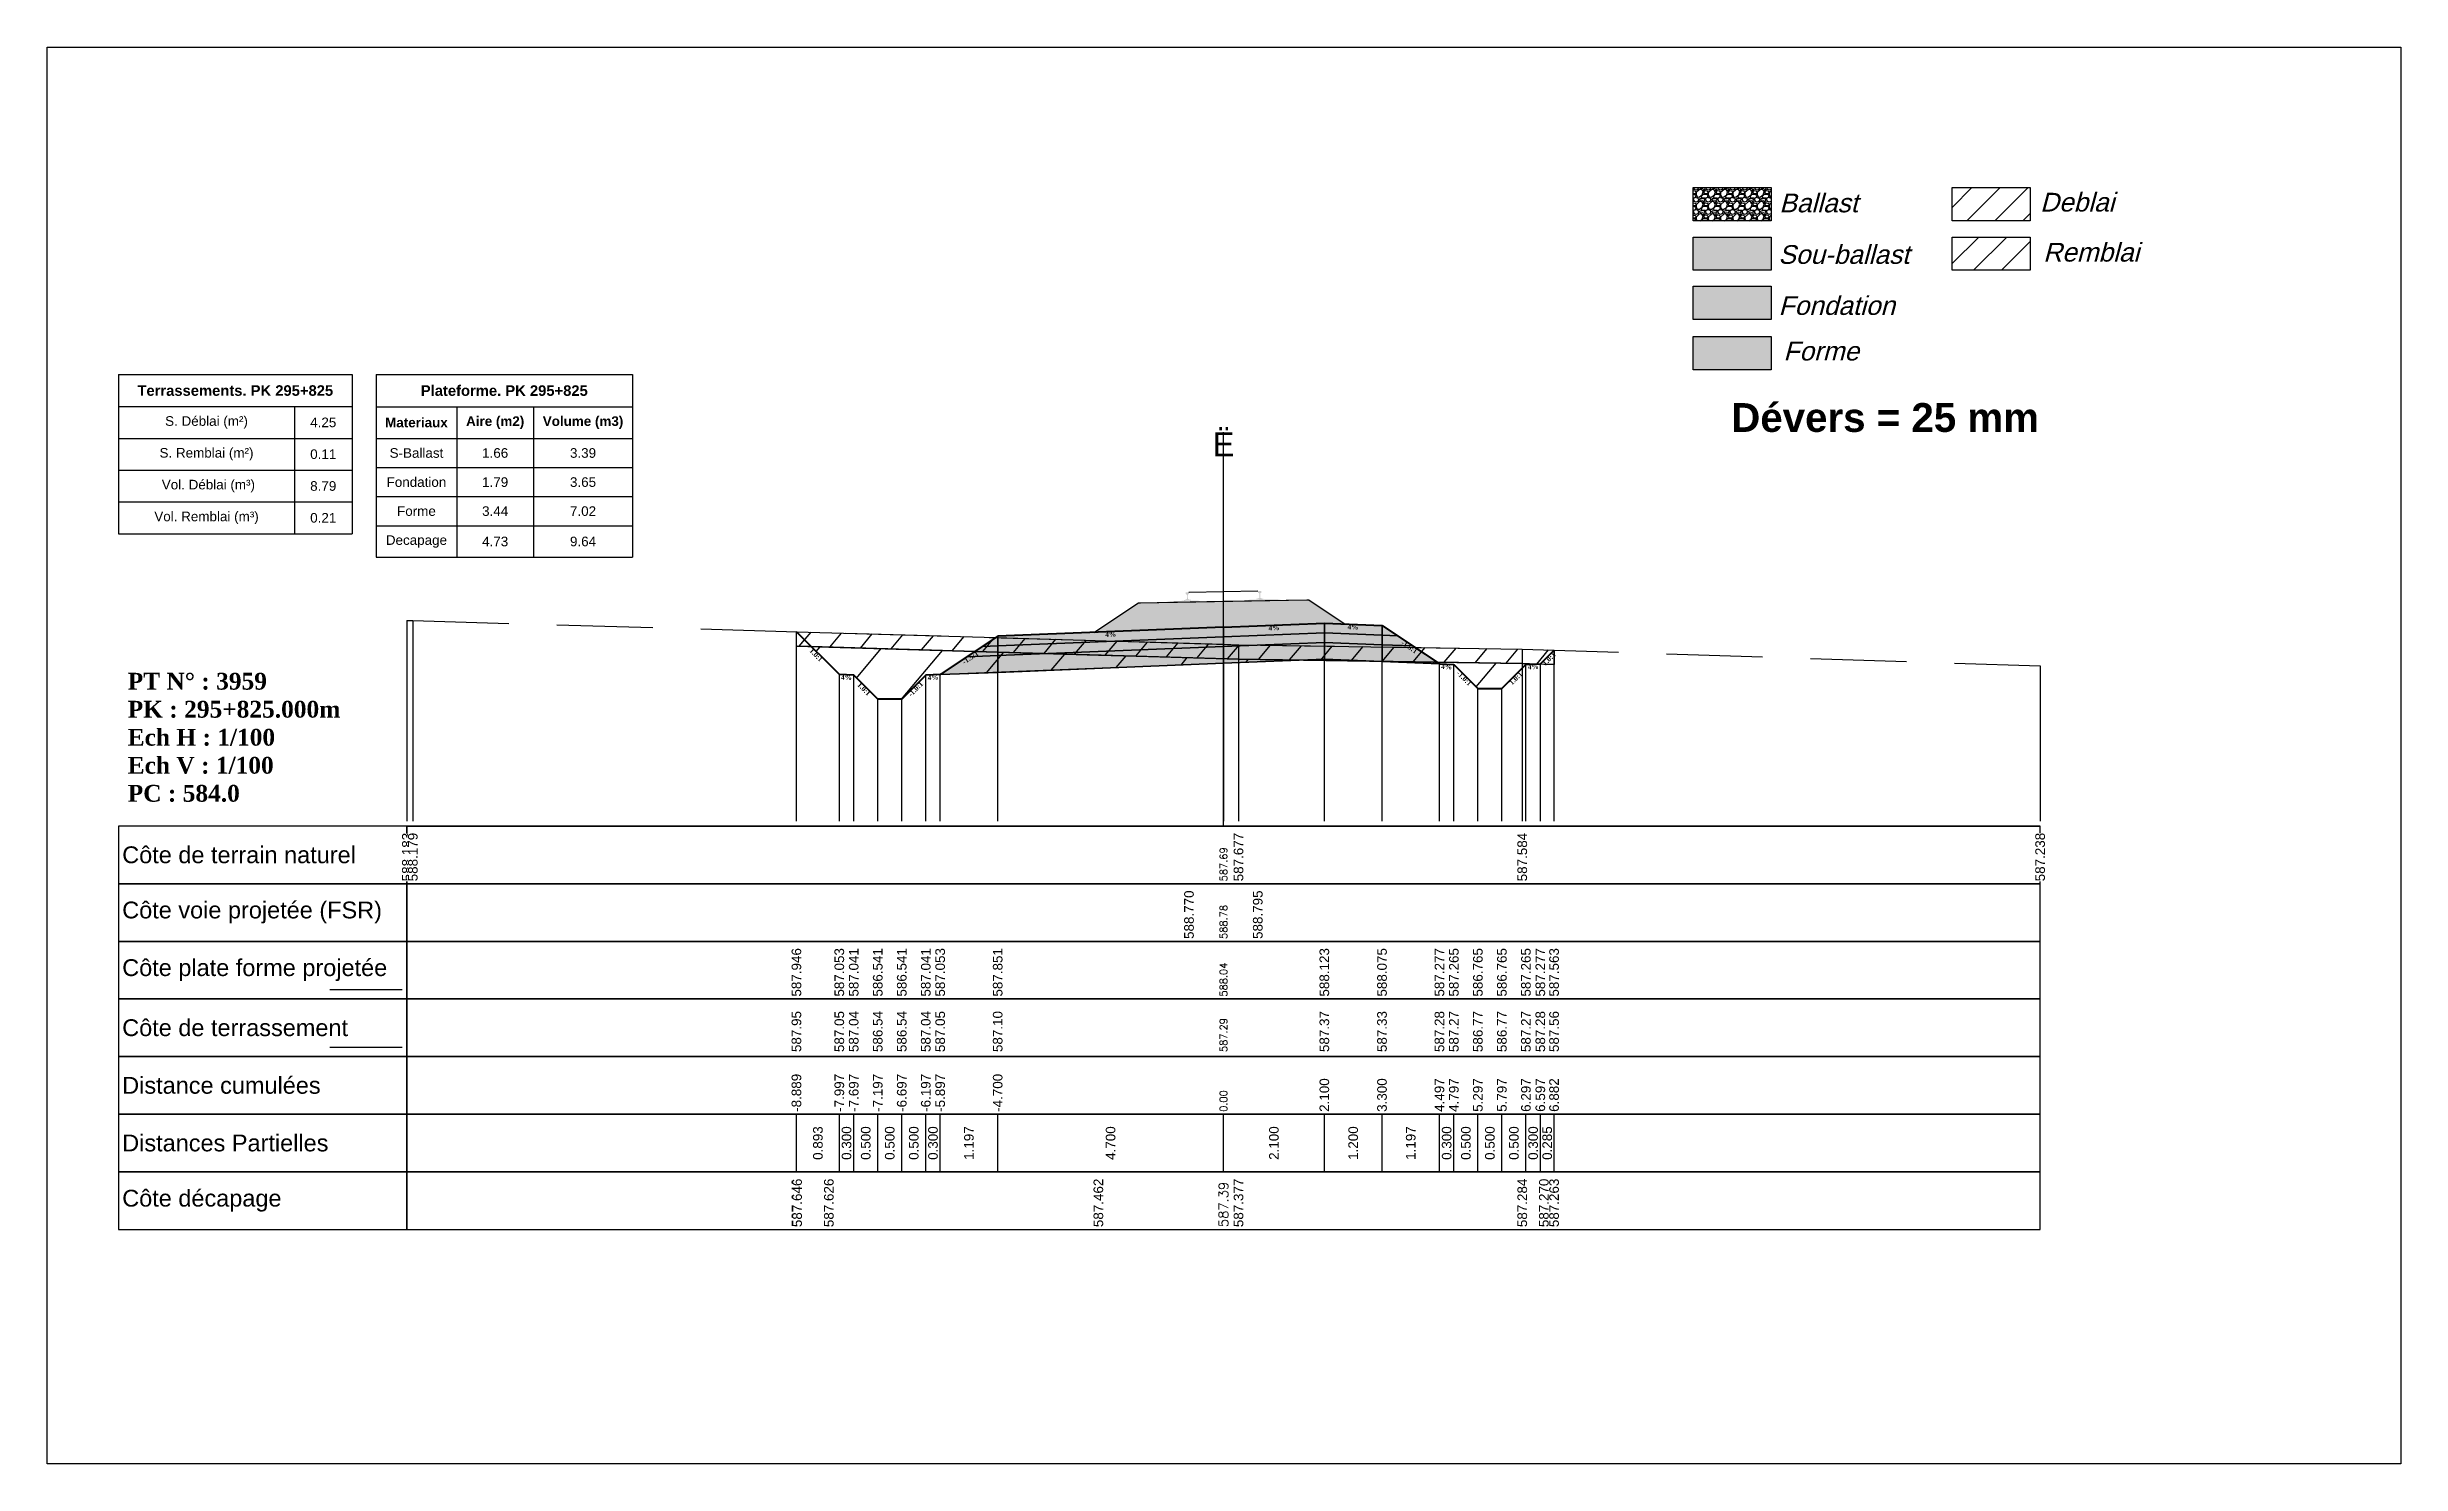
# Model space of a CAD drawing. Header units: millimetres. Extents: x 2762 to 3076, y 916 to 3305.
# Drawn here: x 2950.21 to 2999.21, y 1095.4 to 1124.9 of the extents above; entities that cross this region are included whole.
import ezdxf

# ---------------------------------------------------------------- set-up
doc = ezdxf.new("R2010")
doc.units = ezdxf.units.MM
doc.header["$LTSCALE"] = 2
doc.linetypes.add('CACHE', pattern=[9.525, 6.35, -3.175])
doc.linetypes.add('DASHED', pattern=[0.75, 0.5, -0.25])
for name, color, linetype in [('C-ANNO-TABL', 1, 'Continuous'), ('C-ANNO-TABL-TEXT', 150, 'Continuous'), ('C-ANNO-TABL-TITL', 150, 'Continuous'), ('C-ANNO-TABL-TTBL', 5, 'Continuous'), ('C-ROAD-CORR', 5, 'Continuous'), ('C-ROAD-SCTN', 7, 'Continuous')]:
    doc.layers.add(name, color=color, linetype=linetype)
doc.styles.add('ARIAL', font='arial.ttf')
doc.styles.add('C3D_Etiquette', font='romans.shx')
doc.styles.add('C3D_Profil_Travers', font='romans.shx')
doc.styles.get("Standard").update_dxf_attribs({"font": 'arial.ttf'})

msp = doc.modelspace()

# ---------------------------------------------------------------- texts
at = {"insert": (2985.274, 1117.491), "char_height": 0.6, "attachment_point": 1}
msp.add_mtext_dynamic_manual_height_columns('{\\fArial|b1|i0|c0|p34;Dévers = 25 mm}', width=8.82587, gutter_width=1.25, heights=[0], dxfattribs=at)
at = {"color": 7, "linetype": 'Continuous', "lineweight": -3}
for s, insert, char_height, attachment_point, style in [('{\\fWingdings|b0|i0|c2|p0;Ë}', (2974.705, 1116.384), 0.5, 8, 'C3D_Profil_Travers'), ('{\\fTimes New Roman|b1|i0|c0|p18;PT N° : 3959\\PPK : 295+825.000m\\PEch H : 1/100\\PEch V : 1/100\\PPC : 584.0}', (2951.893, 1109.184), 0.35, 7, 'C3D_Profil_Travers'), ('{\\fArial|b0|i0|c0|p34;Côte de terrain naturel}', (2951.779, 1108.084), 0.35, 4, 'C3D_Etiquette'), ('{\\fArial|b0|i0|c0|p34;Côte plate forme projetée}', (2951.779, 1105.684), 0.35, 4, 'C3D_Etiquette'), ('{\\fArial|b0|i0|c0|p34;Côte de terrassement}', (2951.779, 1104.484), 0.35, 4, 'C3D_Etiquette'), ('{\\fArial|b0|i0|c0|p34;Distance cumulées}', (2951.779, 1103.284), 0.35, 4, 'C3D_Etiquette'), ('{\\fArial|b0|i0|c0|p34;Distances Partielles}', (2951.779, 1102.084), 0.35, 4, 'C3D_Etiquette'), ('{\\fArial|b0|i0|c0|p34;Côte décapage}', (2951.779, 1100.884), 0.35, 4, 'C3D_Etiquette')]:
    msp.add_mtext(s, dxfattribs=dict(at, insert=insert, char_height=char_height, attachment_point=attachment_point, style=style))
at = {"color": 7, "linetype": 'Continuous', "lineweight": -3, "char_height": 0.1, "attachment_point": 2, "style": 'C3D_Etiquette'}
for s, insert, width, rotation in [('{\\fTimes New Roman|b1|i0|c0|p18;4%}', (2975.755, 1112.861), 0.37094, 2.2906), ('{\\fTimes New Roman|b1|i0|c0|p18;4%}', (2977.404, 1112.879), 0.42071, 357.7094), ('{\\fTimes New Roman|b1|i0|c0|p18;1.0:1}', (2966.259, 1112.281), 0.29001, 315), ('{\\fTimes New Roman|b1|i0|c0|p18;-1.5:1}', (2969.408, 1112.233), 0.34598, 33.6901), ('{\\fTimes New Roman|b1|i0|c0|p18;4%}', (2972.355, 1112.725), 0.42071, 2.2906), ('{\\fTimes New Roman|b1|i0|c0|p18;-1.5:1}', (2978.601, 1112.457), 0.34598, 326.3099), ('{\\fTimes New Roman|b1|i0|c0|p18;4%}', (2966.858, 1111.827), 0.37094, 357.7094), ('{\\fTimes New Roman|b1|i0|c0|p18;4%}', (2968.658, 1111.827), 0.42071, 2.2906), ('{\\fTimes New Roman|b1|i0|c0|p18;4%}', (2979.351, 1112.051), 0.42071, 357.7094), ('{\\fTimes New Roman|b1|i0|c0|p18;-1.0:1}', (2979.749, 1111.796), 0.34598, 315), ('{\\fTimes New Roman|b1|i0|c0|p18;1.0:1}', (2980.754, 1111.796), 0.29001, 45), ('{\\fTimes New Roman|b1|i0|c0|p18;4%}', (2981.152, 1112.051), 0.37094, 2.2906), ('{\\fTimes New Roman|b1|i0|c0|p18;1.0:1}', (2981.447, 1112.201), 0.29001, 45), ('{\\fTimes New Roman|b1|i0|c0|p18;1.0:1}', (2967.255, 1111.572), 0.29001, 315), ('{\\fTimes New Roman|b1|i0|c0|p18;-1.0:1}', (2968.261, 1111.572), 0.34598, 45)]:
    msp.add_mtext(s, dxfattribs=dict(at, insert=insert, width=width, rotation=rotation))
at = {"color": 7, "linetype": 'Continuous', "lineweight": -3, "rotation": 90, "style": 'C3D_Profil_Travers'}
for s, insert, char_height, attachment_point in [('587.69', (2974.705, 1107.534), 0.15, 4), ('588.78', (2974.705, 1106.334), 0.15, 4), ('588.04', (2974.705, 1105.134), 0.15, 4), ('{\\fArial|b0|i0|c0|p34;587.95}', (2965.815, 1103.979), 0.2, 4), ('{\\fArial|b0|i0|c0|p34;587.05}', (2966.708, 1103.979), 0.2, 4), ('{\\fArial|b0|i0|c0|p34;587.04}', (2967.008, 1103.979), 0.2, 4), ('{\\fArial|b0|i0|c0|p34;586.54}', (2967.508, 1103.979), 0.2, 4), ('{\\fArial|b0|i0|c0|p34;586.54}', (2968.008, 1103.979), 0.2, 4), ('{\\fArial|b0|i0|c0|p34;587.04}', (2968.508, 1103.979), 0.2, 4), ('{\\fArial|b0|i0|c0|p34;587.05}', (2968.808, 1103.979), 0.2, 4), ('{\\fArial|b0|i0|c0|p34;587.10}', (2970.005, 1103.979), 0.2, 4), ('587.29', (2974.705, 1103.979), 0.15, 4), ('{\\fArial|b0|i0|c0|p34;587.37}', (2976.805, 1103.979), 0.2, 4), ('{\\fArial|b0|i0|c0|p34;587.33}', (2978.005, 1103.979), 0.2, 4), ('{\\fArial|b0|i0|c0|p34;587.28}', (2979.201, 1103.979), 0.2, 4), ('{\\fArial|b0|i0|c0|p34;587.27}', (2979.501, 1103.979), 0.2, 4), ('{\\fArial|b0|i0|c0|p34;586.77}', (2980.001, 1103.979), 0.2, 4), ('{\\fArial|b0|i0|c0|p34;586.77}', (2980.501, 1103.979), 0.2, 4), ('{\\fArial|b0|i0|c0|p34;587.27}', (2981.001, 1103.979), 0.2, 4), ('{\\fArial|b0|i0|c0|p34;587.28}', (2981.301, 1103.979), 0.2, 4), ('{\\fArial|b0|i0|c0|p34;587.56}', (2981.587, 1103.979), 0.2, 4), ('0.00', (2974.705, 1102.734), 0.15, 4), ('{\\fArial|b0|i0|c0|p34;0.893}', (2966.262, 1102.084), 0.2, 5), ('{\\fArial|b0|i0|c0|p34;0.300}', (2966.858, 1102.084), 0.2, 5), ('{\\fArial|b0|i0|c0|p34;0.500}', (2967.258, 1102.084), 0.2, 5), ('{\\fArial|b0|i0|c0|p34;0.500}', (2967.758, 1102.084), 0.2, 5), ('{\\fArial|b0|i0|c0|p34;0.500}', (2968.258, 1102.084), 0.2, 5), ('{\\fArial|b0|i0|c0|p34;0.300}', (2968.658, 1102.084), 0.2, 5), ('{\\fArial|b0|i0|c0|p34;1.197}', (2969.406, 1102.084), 0.2, 5), ('{\\fArial|b0|i0|c0|p34;4.700}', (2972.355, 1102.084), 0.2, 5), ('{\\fArial|b0|i0|c0|p34;2.100}', (2975.755, 1102.084), 0.2, 5), ('{\\fArial|b0|i0|c0|p34;1.200}', (2977.405, 1102.084), 0.2, 5), ('{\\fArial|b0|i0|c0|p34;1.197}', (2978.603, 1102.084), 0.2, 5), ('{\\fArial|b0|i0|c0|p34;0.300}', (2979.351, 1102.084), 0.2, 5), ('{\\fArial|b0|i0|c0|p34;0.500}', (2979.751, 1102.084), 0.2, 5), ('{\\fArial|b0|i0|c0|p34;0.500}', (2980.251, 1102.084), 0.2, 5), ('{\\fArial|b0|i0|c0|p34;0.500}', (2980.751, 1102.084), 0.2, 5), ('{\\fArial|b0|i0|c0|p34;0.300}', (2981.151, 1102.084), 0.2, 5), ('{\\fArial|b0|i0|c0|p34;0.285}', (2981.444, 1102.084), 0.2, 5), ('587.39', (2974.705, 1100.334), 0.2, 4)]:
    msp.add_mtext(s, dxfattribs=dict(at, insert=insert, char_height=char_height, attachment_point=attachment_point))
at = {"color": 7, "linetype": 'Continuous', "lineweight": -3, "insert": (2951.779, 1106.884), "char_height": 0.35, "attachment_point": 4}
msp.add_mtext('{\\fArial|b0|i0|c0|p34;Côte voie projetée (FSR)}', dxfattribs=at)
at = {"layer": 'C-ANNO-TABL-TEXT', "color": 7, "style": 'ARIAL', "oblique": 15}
for s, p in [('Ballast', (2986.274, 1121.463)), ('Deblai', (2991.704, 1121.479)), ('Sou-ballast', (2986.254, 1120.39)), ('Remblai', (2991.768, 1120.437)), ('Fondation', (2986.259, 1119.327)), ('Forme', (2986.359, 1118.378))]:
    msp.add_text(s, height=0.39, dxfattribs=at).set_placement(p)
at = {"layer": 'C-ANNO-TABL-TEXT', "color": 7, "linetype": 'Continuous', "lineweight": -3, "char_height": 0.2, "attachment_point": 5, "style": 'ARIAL'}
for s, insert in [('{\\fArial|b0|i0|c0|p34;\\C7;4.25}', (2955.964, 1117.088)), ('{\\fArial|b0|i0|c0|p34;\\C7;0.11}', (2955.964, 1116.426)), ('{\\fArial|b0|i0|c0|p34;\\C7;S-Ballast}', (2957.904, 1116.451)), ('{\\fArial|b0|i0|c0|p34;\\C7;1.66}', (2959.543, 1116.451)), ('{\\C18;\\c0;3.39}', (2961.372, 1116.451)), ('{\\fArial|b0|i0|c0|p34;\\C7;8.79}', (2955.964, 1115.764)), ('{\\fArial|b0|i0|c0|p34;\\C7;Fondation}', (2957.904, 1115.845)), ('{\\fArial|b0|i0|c0|p34;\\C7;1.79}', (2959.543, 1115.845)), ('{\\C18;\\c0;3.65}', (2961.372, 1115.845)), ('{\\fArial|b0|i0|c0|p34;\\C7;Forme}', (2957.904, 1115.241)), ('{\\fArial|b0|i0|c0|p34;\\C7;3.44}', (2959.543, 1115.241)), ('{\\C18;\\c0;7.02}', (2961.372, 1115.241)), ('{\\fArial|b0|i0|c0|p34;\\C7;0.21}', (2955.964, 1115.101)), ('{\\fArial|b0|i0|c0|p34;\\C7;Decapage}', (2957.904, 1114.609)), ('{\\fArial|b0|i0|c0|p34;\\C7;4.73}', (2959.543, 1114.609)), ('{\\C18;\\c0;9.64}', (2961.372, 1114.609))]:
    msp.add_mtext(s, dxfattribs=dict(at, insert=insert))
at = {"layer": 'C-ANNO-TABL-TITL', "color": 7, "linetype": 'Continuous', "lineweight": -3, "attachment_point": 5, "style": 'ARIAL'}
for s, insert, char_height in [('{\\fArial|b1|i0|c0|p34;\\C7;Terrassements. PK 295+825}', (2954.133, 1117.751), 0.22), ('{\\fArial|b1|i0|c0|p34;\\C18;\\c0;Plateforme. PK 295+825}', (2959.733, 1117.75), 0.22), ('{\\fArial|b0|i0|c0|p34;\\C7;S. Déblai (m²) }', (2953.534, 1117.088), 0.2), ('{\\fArial|b1|i0|c0|p34;\\C7;Aire (m2)}', (2959.543, 1117.085), 0.2), ('{\\fArial|b1|i0|c0|p34;\\C7;Volume (m3)}', (2961.372, 1117.085), 0.2), ('{\\fArial|b1|i0|c0|p34;\\C7;Materiaux   }', (2957.904, 1117.085), 0.2), ('{\\fArial|b0|i0|c0|p34;\\C7;S. Remblai (m²) }', (2953.534, 1116.426), 0.2), ('{\\fArial|b0|i0|c0|p34;\\C7; Vol. Déblai (m³) }', (2953.534, 1115.764), 0.2), ('{\\fArial|b0|i0|c0|p34;\\C7;Vol. Remblai (m³)}', (2953.534, 1115.101), 0.2)]:
    msp.add_mtext(s, dxfattribs=dict(at, insert=insert, char_height=char_height))

# ---------------------------------------------------------------- hatches: boundary and pattern name
h = msp.add_hatch(color=11)
h.dxf.hatch_style = 1
h.paths.add_polyline_path([(2986.106, 1120.949), (2984.48, 1120.949), (2984.48, 1120.257), (2986.106, 1120.257)])
h = msp.add_hatch(color=30)
h.dxf.hatch_style = 1
h.paths.add_polyline_path([(2986.106, 1119.922), (2984.48, 1119.922), (2984.48, 1119.23), (2986.106, 1119.23)])
h = msp.add_hatch(color=83)
h.dxf.hatch_style = 1
h.paths.add_polyline_path([(2986.106, 1118.876), (2984.48, 1118.876), (2984.48, 1118.184), (2986.106, 1118.184)])
at = {"linetype": 'Continuous', "lineweight": -3}
h = msp.add_hatch(dxfattribs=at)
h.set_pattern_fill('GRAVEL', color=252, scale=0.009, style=0)
h.set_pattern_definition([(228.0128, (2972.168281, 1112.943734), (-1.8288, -2.0574), [0.030755, -3.0447435]), (184.96974, (2972.147707, 1112.920874), (2.743199999, 0.228600013), [0.0527764, -5.2248644]), (132.51045, (2972.095129, 1112.916302), (2.286, -2.5146), [0.0372133, -3.684125]), (267.2737, (2972.005975, 1112.859152), (0.2286, 4.572), [0.0480604, -4.7579794]), (292.83365, (2972.003689, 1112.811146), (-1.143, 2.7432), [0.047127, -4.6655827]), (357.2737, (2972.021977, 1112.767712), (-4.572, 0.2286), [0.0480604, -4.7579794]), (37.69424, (2972.069983, 1112.7654255), (-2.9718, -2.286), [0.0635574, -6.2921804]), (72.25533, (2972.120275, 1112.8042875), (1.6002, 5.0292), [0.0600048, -5.940473]), (121.42957, (2972.138563, 1112.861438), (-1.8288, 2.9718), [0.048223, -4.774099]), (175.23636, (2972.113417, 1112.902586), (2.5146, -0.2286), [0.055054, -2.697654]), (222.39744, (2972.058553, 1112.9071575), (-2.7432, -2.5146), [0.071197, -7.0485095]), (138.81407, (2972.23229, 1112.856866), (-1.6002, 1.3716), [0.0243004, -2.405751]), (171.46923, (2972.214001, 1112.872868), (2.9718, -0.4572), [0.0462314, -4.5769175]), (225, (2972.16828, 1112.87973), (-3e-17, -0.2286), [0.032329, -0.29096]), (203.1986, (2972.15228, 1112.907158), (1.143, 0.4572), [0.01741, -1.723556]), (291.8014, (2972.136277, 1112.9003), (-0.2286, 0.6858), [0.024621, -1.206428]), (30.9638, (2972.14542, 1112.87744), (0.6858, 0.4572), [0.039989, -1.292967]), (161.565, (2972.17971, 1112.89801), (0.4572, -0.2286), [0.028916, -0.693981]), (16.38954, (2972.003689, 1112.9003), (2.286, 0.6858), [0.040508, -4.0102944]), (70.34618, (2972.042551, 1112.91173), (-0.9144, -2.5146), [0.033984, -3.3643994]), (293.1986, (2972.17971, 1112.943734), (-0.4572, 1.143), [0.034819, -1.7061465]), (343.61046, (2972.193427, 1112.91173), (-2.286, 0.6858), [0.040508, -4.0102944]), (339.44395, (2972.00369, 1112.758568), (-1.143, 0.4572), [0.039063, -1.914096]), (294.77514, (2972.040265, 1112.744852), (-1.143, 2.5146), [0.0327305, -3.2403234]), (66.8014, (2972.181997, 1112.715134), (0.4572, 1.143), [0.034819, -1.7061465]), (17.35402, (2972.195713, 1112.747138), (-2.9718, -0.9144), [0.0383204, -3.793714]), (69.44395, (2972.069983, 1112.715134), (-0.4572, -1.143), [0.0195316, -1.933628]), (101.3099, (2972.16828, 1112.715134), (-0.2286, 0.9144), [0.011656, -1.1539795]), (165.9638, (2972.165995, 1112.726564), (0.6858, -0.2286), [0.047127, -0.895415]), (186.009, (2972.120275, 1112.737994), (2.286, 0.2286), [0.043674, -4.323723]), (303.69, (2972.14542, 1112.856866), (-0.2286, 0.4572), [0.032969, -0.79126]), (353.15723, (2972.163709, 1112.829434), (3.8862, -0.4572), [0.05756, -5.698441]), (60.9454, (2972.22086, 1112.822576), (-0.9144, -1.6002), [0.023536, -2.330045]), (90, (2972.2323, 1112.84315), (-0.2286, 0.2286), [0.013716, -0.214884]), (120.25644, (2972.115703, 1112.744852), (0.9144, -1.6002), [0.031758, -3.1440547]), (48.0128, (2972.099701, 1112.772284), (1.8288, 2.0574), [0.06151, -3.0139886]), (0, (2972.14085, 1112.818), (0.2286, 0.2286), [0.059436, -0.169164]), (325.30485, (2972.200285, 1112.818004), (2.286, -1.6002), [0.036145, -3.5783385]), (254.0546, (2972.230003, 1112.79743), (-0.2286, -0.9144), [0.033285, -1.6309485]), (207.64598, (2972.220859, 1112.765426), (-4.3434, -2.286), [0.054193, -5.365122]), (175.42608, (2972.172853, 1112.74028), (-2.9718, 0.2286), [0.0573327, -5.675926])])
h.paths.add_polyline_path([(2972.004, 1112.715), (2972.933, 1113.335), (2972.977, 1113.335), (2976.439, 1113.394), (2976.483, 1113.394), (2977.239, 1112.89), (2976.805, 1112.907)])
msp.add_hatch(color=254, dxfattribs=at).paths.add_polyline_path([(2973.494, 1113.162), (2973.49, 1113.347), (2973.605, 1113.37), (2973.953, 1113.376), (2973.953, 1113.382), (2973.879, 1113.38), (2973.879, 1113.39), (2973.88, 1113.391), (2973.881, 1113.392), (2973.883, 1113.392), (2973.902, 1113.394), (2973.906, 1113.395), (2973.909, 1113.396), (2973.937, 1113.407), (2973.939, 1113.408), (2973.94, 1113.41), (2973.941, 1113.411), (2973.942, 1113.415), (2973.943, 1113.422), (2973.944, 1113.431), (2973.945, 1113.442), (2973.945, 1113.466), (2973.944, 1113.481), (2973.943, 1113.488), (2973.942, 1113.494), (2973.941, 1113.498), (2973.941, 1113.5), (2973.94, 1113.504), (2973.939, 1113.505), (2973.938, 1113.507), (2973.937, 1113.508), (2973.935, 1113.509), (2973.92, 1113.514), (2973.917, 1113.516), (2973.917, 1113.517), (2973.916, 1113.518), (2973.916, 1113.521), (2973.916, 1113.539), (2973.916, 1113.543), (2973.917, 1113.545), (2973.919, 1113.548), (2973.921, 1113.549), (2973.924, 1113.551), (2973.925, 1113.551), (2973.929, 1113.552), (2973.933, 1113.553), (2973.936, 1113.553), (2973.94, 1113.553), (2973.945, 1113.553), (2973.948, 1113.553), (2973.951, 1113.554), (2973.955, 1113.554), (2973.958, 1113.554), (2973.962, 1113.554), (2973.967, 1113.553), (2973.97, 1113.553), (2973.974, 1113.553), (2973.978, 1113.552), (2973.979, 1113.552), (2973.981, 1113.55), (2973.984, 1113.549), (2973.986, 1113.547), (2973.987, 1113.544), (2973.988, 1113.54), (2973.988, 1113.522), (2973.988, 1113.519), (2973.987, 1113.518), (2973.987, 1113.517), (2973.984, 1113.515), (2973.969, 1113.509), (2973.968, 1113.509), (2973.966, 1113.507), (2973.965, 1113.506), (2973.965, 1113.504), (2973.964, 1113.501), (2973.963, 1113.499), (2973.963, 1113.494), (2973.962, 1113.488), (2973.962, 1113.482), (2973.961, 1113.466), (2973.962, 1113.442), (2973.963, 1113.432), (2973.964, 1113.423), (2973.966, 1113.416), (2973.967, 1113.411), (2973.967, 1113.41), (2973.969, 1113.409), (2973.971, 1113.408), (2973.999, 1113.398), (2974.002, 1113.396), (2974.006, 1113.396), (2974.026, 1113.395), (2974.027, 1113.394), (2974.028, 1113.394), (2974.029, 1113.393), (2974.029, 1113.383), (2973.955, 1113.382), (2973.955, 1113.376), (2974.159, 1113.38), (2974.291, 1113.351), (2975.125, 1113.365), (2975.256, 1113.398), (2975.46, 1113.402), (2975.46, 1113.407), (2975.386, 1113.406), (2975.386, 1113.416), (2975.387, 1113.417), (2975.388, 1113.418), (2975.389, 1113.418), (2975.409, 1113.42), (2975.413, 1113.42), (2975.416, 1113.422), (2975.444, 1113.433), (2975.446, 1113.434), (2975.447, 1113.435), (2975.448, 1113.437), (2975.449, 1113.441), (2975.45, 1113.448), (2975.451, 1113.457), (2975.452, 1113.468), (2975.451, 1113.491), (2975.45, 1113.507), (2975.45, 1113.514), (2975.449, 1113.52), (2975.448, 1113.524), (2975.448, 1113.526), (2975.447, 1113.529), (2975.446, 1113.531), (2975.445, 1113.532), (2975.443, 1113.534), (2975.442, 1113.534), (2975.427, 1113.54), (2975.424, 1113.541), (2975.423, 1113.542), (2975.423, 1113.544), (2975.423, 1113.546), (2975.422, 1113.564), (2975.423, 1113.569), (2975.424, 1113.571), (2975.426, 1113.573), (2975.428, 1113.575), (2975.431, 1113.576), (2975.432, 1113.577), (2975.435, 1113.578), (2975.439, 1113.578), (2975.443, 1113.579), (2975.447, 1113.579), (2975.452, 1113.579), (2975.455, 1113.579), (2975.458, 1113.579), (2975.461, 1113.579), (2975.465, 1113.579), (2975.469, 1113.579), (2975.474, 1113.579), (2975.477, 1113.579), (2975.481, 1113.579), (2975.485, 1113.578), (2975.486, 1113.577), (2975.488, 1113.576), (2975.49, 1113.575), (2975.493, 1113.572), (2975.494, 1113.57), (2975.494, 1113.566), (2975.495, 1113.548), (2975.495, 1113.545), (2975.494, 1113.543), (2975.494, 1113.543), (2975.491, 1113.541), (2975.476, 1113.535), (2975.474, 1113.534), (2975.473, 1113.533), (2975.472, 1113.531), (2975.471, 1113.53), (2975.471, 1113.526), (2975.47, 1113.524), (2975.469, 1113.52), (2975.469, 1113.514), (2975.468, 1113.508), (2975.468, 1113.492), (2975.468, 1113.468), (2975.47, 1113.457), (2975.471, 1113.448), (2975.472, 1113.441), (2975.473, 1113.437), (2975.474, 1113.436), (2975.475, 1113.435), (2975.478, 1113.433), (2975.506, 1113.423), (2975.509, 1113.422), (2975.512, 1113.422), (2975.532, 1113.421), (2975.534, 1113.42), (2975.535, 1113.419), (2975.536, 1113.418), (2975.536, 1113.409), (2975.462, 1113.407), (2975.462, 1113.402), (2975.81, 1113.408), (2975.925, 1113.389), (2975.928, 1113.204)])
h = msp.add_hatch(color=11, dxfattribs=at)
h.paths.add_polyline_path([(2978.005, 1112.659), (2978.005, 1112.859), (2978.324, 1112.646)])
h.paths.add_polyline_path([(2976.805, 1112.707), (2976.805, 1112.907), (2978.005, 1112.859), (2978.005, 1112.659)])
h.paths.add_polyline_path([(2974.705, 1112.623), (2974.705, 1112.823), (2976.805, 1112.907), (2976.805, 1112.707)])
h.paths.add_polyline_path([(2970.005, 1112.435), (2970.005, 1112.635), (2974.705, 1112.823), (2974.705, 1112.623)])
h.paths.add_polyline_path([(2969.685, 1112.422), (2970.005, 1112.635), (2970.005, 1112.435)])
h = msp.add_hatch(dxfattribs=at)
h.set_pattern_fill('_U', color=150, scale=0.5, angle=50, style=0, pattern_type=0)
h.set_pattern_definition([(50, (2981.2265, 1112.0583), (-0.383022, 0.321394), [])])
h.paths.add_polyline_path([(2981.227, 1112.058), (2981.301, 1112.061), (2981.587, 1112.347), (2981.587, 1112.047)])
h.paths.add_polyline_path([(2978.689, 1112.403), (2980.925, 1112.368), (2981.587, 1112.347), (2981.301, 1112.061), (2981.227, 1112.058), (2980.925, 1112.068), (2979.149, 1112.096)])
h.paths.add_polyline_path([(2969.534, 1112.321), (2969.965, 1112.609), (2975.018, 1112.461), (2978.689, 1112.403), (2979.149, 1112.096), (2975.018, 1112.161)])
h.paths.add_polyline_path([(2965.815, 1112.73), (2969.965, 1112.609), (2969.534, 1112.321), (2966.124, 1112.421)])
h.paths.add_polyline_path([(2965.815, 1112.43), (2965.815, 1112.73), (2966.124, 1112.421), (2965.829, 1112.43)])
h = msp.add_hatch(dxfattribs=at)
h.set_pattern_fill('_U', color=3, angle=50, style=0, pattern_type=0)
h.set_pattern_definition([(50, (2981.2265, 1112.0583), (-0.766044, 0.64279), [])])
h.paths.add_polyline_path([(2981.227, 1112.058), (2981.301, 1112.061), (2981.587, 1112.347), (2981.587, 1112.047)])
h.paths.add_polyline_path([(2976.37, 1112.14), (2976.805, 1112.157), (2977.805, 1112.117)])
h.paths.add_polyline_path([(2965.815, 1112.43), (2965.815, 1112.73), (2966.124, 1112.421), (2965.829, 1112.43)])
h = msp.add_hatch(dxfattribs=at)
h.set_pattern_fill('_U', color=1, angle=50, style=0, pattern_type=0)
h.set_pattern_definition([(50, (2977.8045, 1112.1172), (-0.766044, 0.64279), [])])
h.paths.add_polyline_path([(2977.805, 1112.117), (2980.925, 1112.068), (2981.227, 1112.058), (2981.001, 1112.049), (2980.501, 1111.549), (2980.001, 1111.549), (2979.501, 1112.049)])
h.paths.add_polyline_path([(2966.124, 1112.421), (2975.018, 1112.161), (2976.37, 1112.14), (2968.508, 1111.825), (2968.008, 1111.325), (2967.508, 1111.325), (2967.008, 1111.825), (2966.708, 1111.837)])
h = msp.add_hatch(color=83, dxfattribs=at)
h.paths.add_polyline_path([(2978.005, 1112.109), (2978.005, 1112.459), (2978.643, 1112.434), (2979.201, 1112.061)])
h.paths.add_polyline_path([(2976.805, 1112.157), (2976.805, 1112.507), (2978.005, 1112.459), (2978.005, 1112.109)])
h.paths.add_polyline_path([(2974.705, 1112.073), (2974.705, 1112.423), (2976.805, 1112.507), (2976.805, 1112.157)])
h.paths.add_polyline_path([(2970.005, 1111.885), (2970.005, 1112.235), (2974.705, 1112.423), (2974.705, 1112.073)])
h.paths.add_polyline_path([(2968.808, 1111.837), (2969.366, 1112.21), (2970.005, 1112.235), (2970.005, 1111.885)])
h = msp.add_hatch(color=30, dxfattribs=at)
h.paths.add_polyline_path([(2978.005, 1112.459), (2978.005, 1112.659), (2978.324, 1112.646), (2978.643, 1112.434)])
h.paths.add_polyline_path([(2976.805, 1112.507), (2976.805, 1112.707), (2978.005, 1112.659), (2978.005, 1112.459)])
h.paths.add_polyline_path([(2974.705, 1112.423), (2974.705, 1112.623), (2976.805, 1112.707), (2976.805, 1112.507)])
h.paths.add_polyline_path([(2970.005, 1112.235), (2970.005, 1112.435), (2974.705, 1112.623), (2974.705, 1112.423)])
h.paths.add_polyline_path([(2969.366, 1112.21), (2969.685, 1112.422), (2970.005, 1112.435), (2970.005, 1112.235)])

# ---------------------------------------------------------------- linework, layer by layer
for p, q in [((2984.48, 1121.977), (2986.106, 1121.977)), ((2984.48, 1121.285), (2984.48, 1121.977)), ((2986.106, 1121.977), (2986.106, 1121.285)), ((2989.873, 1121.977), (2991.499, 1121.977)), ((2989.873, 1121.285), (2989.873, 1121.977)), ((2991.499, 1121.977), (2991.499, 1121.285)), ((2986.106, 1121.285), (2984.48, 1121.285)), ((2991.499, 1121.285), (2989.873, 1121.285)), ((2984.48, 1120.949), (2986.106, 1120.949)), ((2984.48, 1120.257), (2984.48, 1120.949)), ((2986.106, 1120.949), (2986.106, 1120.257)), ((2989.873, 1120.949), (2991.499, 1120.949)), ((2989.873, 1120.257), (2989.873, 1120.949)), ((2991.499, 1120.949), (2991.499, 1120.257)), ((2986.106, 1120.257), (2984.48, 1120.257)), ((2991.499, 1120.257), (2989.873, 1120.257)), ((2984.48, 1119.922), (2986.106, 1119.922)), ((2984.48, 1119.23), (2984.48, 1119.922)), ((2986.106, 1119.922), (2986.106, 1119.23)), ((2986.106, 1119.23), (2984.48, 1119.23)), ((2984.48, 1118.876), (2986.106, 1118.876)), ((2984.48, 1118.184), (2984.48, 1118.876)), ((2986.106, 1118.876), (2986.106, 1118.184)), ((2986.106, 1118.184), (2984.48, 1118.184))]:
    msp.add_line(p, q)
at = {"linetype": 'Continuous'}
for p, q in [((2984.483, 1121.931), (2984.48, 1121.932)), ((2984.48, 1121.928), (2984.483, 1121.93)), ((2984.52, 1121.902), (2984.48, 1121.908)), ((2984.48, 1121.863), (2984.53, 1121.856)), ((2984.48, 1121.842), (2984.506, 1121.842)), ((2984.532, 1121.777), (2984.48, 1121.75)), ((2984.483, 1121.677), (2984.48, 1121.678)), ((2984.48, 1121.674), (2984.483, 1121.676)), ((2984.52, 1121.648), (2984.48, 1121.654)), ((2984.484, 1121.727), (2984.499, 1121.692)), ((2984.485, 1121.727), (2984.501, 1121.763)), ((2984.486, 1121.977), (2984.499, 1121.946)), ((2984.498, 1121.946), (2984.541, 1121.933)), ((2984.498, 1121.692), (2984.541, 1121.679)), ((2984.501, 1121.764), (2984.542, 1121.776)), ((2984.505, 1121.844), (2984.539, 1121.821)), ((2984.543, 1121.886), (2984.522, 1121.904)), ((2984.543, 1121.632), (2984.522, 1121.65)), ((2984.529, 1121.847), (2984.542, 1121.87)), ((2984.539, 1121.819), (2984.529, 1121.783)), ((2984.529, 1121.593), (2984.542, 1121.616)), ((2984.541, 1121.933), (2984.585, 1121.946)), ((2984.541, 1121.775), (2984.582, 1121.759)), ((2984.541, 1121.679), (2984.585, 1121.692)), ((2984.544, 1121.887), (2984.542, 1121.834)), ((2984.542, 1121.87), (2984.542, 1121.885)), ((2984.542, 1121.834), (2984.562, 1121.786)), ((2984.544, 1121.633), (2984.542, 1121.58)), ((2984.542, 1121.616), (2984.542, 1121.631)), ((2984.609, 1121.934), (2984.55, 1121.88)), ((2984.609, 1121.68), (2984.55, 1121.626)), ((2984.562, 1121.783), (2984.615, 1121.781)), ((2984.581, 1121.761), (2984.596, 1121.728)), ((2984.585, 1121.946), (2984.596, 1121.977)), ((2984.585, 1121.692), (2984.598, 1121.727)), ((2984.662, 1121.933), (2984.601, 1121.939)), ((2984.662, 1121.679), (2984.601, 1121.685)), ((2984.642, 1121.697), (2984.614, 1121.727)), ((2984.615, 1121.783), (2984.671, 1121.827)), ((2984.615, 1121.727), (2984.623, 1121.748)), ((2984.642, 1121.951), (2984.618, 1121.977)), ((2984.671, 1121.747), (2984.623, 1121.742)), ((2984.685, 1121.957), (2984.627, 1121.952)), ((2984.685, 1121.703), (2984.627, 1121.698)), ((2984.649, 1121.791), (2984.694, 1121.842)), ((2984.668, 1121.761), (2984.65, 1121.792)), ((2984.689, 1121.889), (2984.661, 1121.935)), ((2984.689, 1121.635), (2984.661, 1121.681)), ((2984.73, 1121.757), (2984.666, 1121.762)), ((2984.671, 1121.826), (2984.691, 1121.89)), ((2984.722, 1121.74), (2984.671, 1121.753)), ((2984.671, 1121.572), (2984.691, 1121.636)), ((2984.688, 1121.933), (2984.698, 1121.908)), ((2984.688, 1121.679), (2984.698, 1121.654)), ((2984.707, 1121.941), (2984.689, 1121.934)), ((2984.707, 1121.687), (2984.689, 1121.68)), ((2984.694, 1121.842), (2984.76, 1121.842)), ((2984.699, 1121.908), (2984.737, 1121.93)), ((2984.724, 1121.91), (2984.699, 1121.885)), ((2984.699, 1121.885), (2984.719, 1121.854)), ((2984.699, 1121.654), (2984.737, 1121.676)), ((2984.724, 1121.656), (2984.699, 1121.631)), ((2984.699, 1121.631), (2984.719, 1121.6)), ((2984.719, 1121.977), (2984.701, 1121.957)), ((2984.724, 1121.728), (2984.701, 1121.703)), ((2984.737, 1121.931), (2984.706, 1121.941)), ((2984.737, 1121.677), (2984.706, 1121.687)), ((2984.72, 1121.864), (2984.784, 1121.856)), ((2984.72, 1121.61), (2984.784, 1121.602)), ((2984.724, 1121.727), (2984.722, 1121.74)), ((2984.774, 1121.902), (2984.724, 1121.909)), ((2984.774, 1121.648), (2984.724, 1121.655)), ((2984.786, 1121.777), (2984.733, 1121.749)), ((2984.738, 1121.727), (2984.753, 1121.692)), ((2984.739, 1121.727), (2984.755, 1121.763)), ((2984.74, 1121.977), (2984.753, 1121.946)), ((2984.752, 1121.946), (2984.795, 1121.933)), ((2984.752, 1121.692), (2984.795, 1121.679)), ((2984.755, 1121.764), (2984.796, 1121.776)), ((2984.759, 1121.844), (2984.793, 1121.821)), ((2984.797, 1121.886), (2984.776, 1121.904)), ((2984.797, 1121.632), (2984.776, 1121.65)), ((2984.783, 1121.847), (2984.796, 1121.87)), ((2984.793, 1121.819), (2984.783, 1121.783)), ((2984.783, 1121.593), (2984.796, 1121.616)), ((2984.795, 1121.933), (2984.839, 1121.946)), ((2984.795, 1121.775), (2984.836, 1121.759)), ((2984.795, 1121.679), (2984.839, 1121.692)), ((2984.798, 1121.887), (2984.796, 1121.834)), ((2984.796, 1121.87), (2984.796, 1121.885)), ((2984.796, 1121.834), (2984.816, 1121.786)), ((2984.798, 1121.633), (2984.796, 1121.58)), ((2984.796, 1121.616), (2984.796, 1121.631)), ((2984.863, 1121.934), (2984.804, 1121.88)), ((2984.863, 1121.68), (2984.804, 1121.626)), ((2984.816, 1121.783), (2984.869, 1121.781)), ((2984.835, 1121.761), (2984.85, 1121.728)), ((2984.839, 1121.946), (2984.85, 1121.977)), ((2984.839, 1121.692), (2984.852, 1121.727)), ((2984.916, 1121.933), (2984.855, 1121.939)), ((2984.916, 1121.679), (2984.855, 1121.685)), ((2984.896, 1121.697), (2984.868, 1121.727)), ((2984.869, 1121.783), (2984.925, 1121.827)), ((2984.869, 1121.727), (2984.877, 1121.748)), ((2984.896, 1121.951), (2984.872, 1121.977)), ((2984.925, 1121.747), (2984.877, 1121.742)), ((2984.939, 1121.957), (2984.881, 1121.952)), ((2984.939, 1121.703), (2984.881, 1121.698)), ((2984.903, 1121.791), (2984.948, 1121.842)), ((2984.922, 1121.761), (2984.904, 1121.792)), ((2984.943, 1121.889), (2984.915, 1121.935)), ((2984.943, 1121.635), (2984.915, 1121.681)), ((2984.984, 1121.757), (2984.92, 1121.762)), ((2984.925, 1121.826), (2984.945, 1121.89)), ((2984.976, 1121.74), (2984.925, 1121.753)), ((2984.925, 1121.572), (2984.945, 1121.636)), ((2984.942, 1121.933), (2984.952, 1121.908)), ((2984.942, 1121.679), (2984.952, 1121.654)), ((2984.961, 1121.941), (2984.943, 1121.934)), ((2984.961, 1121.687), (2984.943, 1121.68)), ((2984.948, 1121.842), (2985.014, 1121.842)), ((2984.953, 1121.908), (2984.991, 1121.93)), ((2984.978, 1121.91), (2984.953, 1121.885)), ((2984.953, 1121.885), (2984.973, 1121.854)), ((2984.953, 1121.654), (2984.991, 1121.676)), ((2984.978, 1121.656), (2984.953, 1121.631)), ((2984.953, 1121.631), (2984.973, 1121.6)), ((2984.973, 1121.977), (2984.955, 1121.957)), ((2984.978, 1121.728), (2984.955, 1121.703)), ((2984.991, 1121.931), (2984.96, 1121.941)), ((2984.991, 1121.677), (2984.96, 1121.687)), ((2984.974, 1121.864), (2985.038, 1121.856)), ((2984.974, 1121.61), (2985.038, 1121.602)), ((2984.978, 1121.727), (2984.976, 1121.74)), ((2985.028, 1121.902), (2984.978, 1121.909)), ((2985.028, 1121.648), (2984.978, 1121.655)), ((2985.04, 1121.777), (2984.987, 1121.749)), ((2984.992, 1121.727), (2985.007, 1121.692)), ((2984.993, 1121.727), (2985.009, 1121.763)), ((2984.994, 1121.977), (2985.007, 1121.946)), ((2985.006, 1121.946), (2985.049, 1121.933)), ((2985.006, 1121.692), (2985.049, 1121.679)), ((2985.009, 1121.764), (2985.05, 1121.776)), ((2985.013, 1121.844), (2985.047, 1121.821)), ((2985.051, 1121.886), (2985.03, 1121.904)), ((2985.051, 1121.632), (2985.03, 1121.65)), ((2985.037, 1121.847), (2985.05, 1121.87)), ((2985.047, 1121.819), (2985.037, 1121.783)), ((2985.037, 1121.593), (2985.05, 1121.616)), ((2985.049, 1121.933), (2985.093, 1121.946)), ((2985.049, 1121.775), (2985.09, 1121.759)), ((2985.049, 1121.679), (2985.093, 1121.692)), ((2985.052, 1121.887), (2985.05, 1121.834)), ((2985.05, 1121.87), (2985.05, 1121.885)), ((2985.05, 1121.834), (2985.07, 1121.786)), ((2985.052, 1121.633), (2985.05, 1121.58)), ((2985.05, 1121.616), (2985.05, 1121.631)), ((2985.117, 1121.934), (2985.058, 1121.88)), ((2985.117, 1121.68), (2985.058, 1121.626)), ((2985.07, 1121.783), (2985.123, 1121.781)), ((2985.089, 1121.761), (2985.104, 1121.728)), ((2985.093, 1121.946), (2985.104, 1121.977)), ((2985.093, 1121.692), (2985.106, 1121.727)), ((2985.17, 1121.933), (2985.109, 1121.939)), ((2985.17, 1121.679), (2985.109, 1121.685)), ((2985.15, 1121.697), (2985.122, 1121.727)), ((2985.123, 1121.783), (2985.179, 1121.827)), ((2985.123, 1121.727), (2985.131, 1121.748)), ((2985.15, 1121.951), (2985.126, 1121.977)), ((2985.179, 1121.747), (2985.131, 1121.742)), ((2985.193, 1121.957), (2985.135, 1121.952)), ((2985.193, 1121.703), (2985.135, 1121.698)), ((2985.157, 1121.791), (2985.202, 1121.842)), ((2985.176, 1121.761), (2985.158, 1121.792)), ((2985.197, 1121.889), (2985.169, 1121.935)), ((2985.197, 1121.635), (2985.169, 1121.681)), ((2985.238, 1121.757), (2985.174, 1121.762)), ((2985.179, 1121.826), (2985.199, 1121.89)), ((2985.23, 1121.74), (2985.179, 1121.753)), ((2985.179, 1121.572), (2985.199, 1121.636)), ((2985.196, 1121.933), (2985.206, 1121.908)), ((2985.196, 1121.679), (2985.206, 1121.654)), ((2985.215, 1121.941), (2985.197, 1121.934)), ((2985.215, 1121.687), (2985.197, 1121.68)), ((2985.202, 1121.842), (2985.268, 1121.842)), ((2985.207, 1121.908), (2985.245, 1121.93)), ((2985.232, 1121.91), (2985.207, 1121.885)), ((2985.207, 1121.885), (2985.227, 1121.854)), ((2985.207, 1121.654), (2985.245, 1121.676)), ((2985.232, 1121.656), (2985.207, 1121.631)), ((2985.207, 1121.631), (2985.227, 1121.6)), ((2985.227, 1121.977), (2985.209, 1121.957)), ((2985.232, 1121.728), (2985.209, 1121.703)), ((2985.245, 1121.931), (2985.214, 1121.941)), ((2985.245, 1121.677), (2985.214, 1121.687)), ((2985.228, 1121.864), (2985.292, 1121.856)), ((2985.228, 1121.61), (2985.292, 1121.602)), ((2985.232, 1121.727), (2985.23, 1121.74)), ((2985.282, 1121.902), (2985.232, 1121.909)), ((2985.282, 1121.648), (2985.232, 1121.655)), ((2985.294, 1121.777), (2985.241, 1121.749)), ((2985.246, 1121.727), (2985.261, 1121.692)), ((2985.247, 1121.727), (2985.263, 1121.763)), ((2985.248, 1121.977), (2985.261, 1121.946)), ((2985.26, 1121.946), (2985.303, 1121.933)), ((2985.26, 1121.692), (2985.303, 1121.679)), ((2985.263, 1121.764), (2985.304, 1121.776)), ((2985.267, 1121.844), (2985.301, 1121.821)), ((2985.305, 1121.886), (2985.284, 1121.904)), ((2985.305, 1121.632), (2985.284, 1121.65)), ((2985.291, 1121.847), (2985.304, 1121.87)), ((2985.301, 1121.819), (2985.291, 1121.783)), ((2985.291, 1121.593), (2985.304, 1121.616)), ((2985.303, 1121.933), (2985.347, 1121.946)), ((2985.303, 1121.775), (2985.344, 1121.759)), ((2985.303, 1121.679), (2985.347, 1121.692)), ((2985.306, 1121.887), (2985.304, 1121.834)), ((2985.304, 1121.87), (2985.304, 1121.885)), ((2985.304, 1121.834), (2985.324, 1121.786)), ((2985.306, 1121.633), (2985.304, 1121.58)), ((2985.304, 1121.616), (2985.304, 1121.631)), ((2985.371, 1121.934), (2985.312, 1121.88)), ((2985.371, 1121.68), (2985.312, 1121.626)), ((2985.324, 1121.783), (2985.377, 1121.781)), ((2985.343, 1121.761), (2985.358, 1121.728)), ((2985.347, 1121.946), (2985.358, 1121.977)), ((2985.347, 1121.692), (2985.36, 1121.727)), ((2985.424, 1121.933), (2985.363, 1121.939)), ((2985.424, 1121.679), (2985.363, 1121.685)), ((2985.404, 1121.697), (2985.376, 1121.727)), ((2985.377, 1121.783), (2985.433, 1121.827)), ((2985.377, 1121.727), (2985.385, 1121.748)), ((2985.404, 1121.951), (2985.38, 1121.977)), ((2985.433, 1121.747), (2985.385, 1121.742)), ((2985.447, 1121.957), (2985.389, 1121.952)), ((2985.447, 1121.703), (2985.389, 1121.698)), ((2985.411, 1121.791), (2985.456, 1121.842)), ((2985.43, 1121.761), (2985.412, 1121.792)), ((2985.451, 1121.889), (2985.423, 1121.935)), ((2985.451, 1121.635), (2985.423, 1121.681)), ((2985.492, 1121.757), (2985.428, 1121.762)), ((2985.433, 1121.826), (2985.453, 1121.89)), ((2985.484, 1121.74), (2985.433, 1121.753)), ((2985.433, 1121.572), (2985.453, 1121.636)), ((2985.45, 1121.933), (2985.46, 1121.908)), ((2985.45, 1121.679), (2985.46, 1121.654)), ((2985.469, 1121.941), (2985.451, 1121.934)), ((2985.469, 1121.687), (2985.451, 1121.68)), ((2985.456, 1121.842), (2985.522, 1121.842)), ((2985.461, 1121.908), (2985.499, 1121.93)), ((2985.486, 1121.91), (2985.461, 1121.885)), ((2985.461, 1121.885), (2985.481, 1121.854)), ((2985.461, 1121.654), (2985.499, 1121.676)), ((2985.486, 1121.656), (2985.461, 1121.631)), ((2985.461, 1121.631), (2985.481, 1121.6)), ((2985.481, 1121.977), (2985.463, 1121.957)), ((2985.486, 1121.728), (2985.463, 1121.703)), ((2985.499, 1121.931), (2985.468, 1121.941)), ((2985.499, 1121.677), (2985.468, 1121.687)), ((2985.482, 1121.864), (2985.546, 1121.856)), ((2985.482, 1121.61), (2985.546, 1121.602)), ((2985.486, 1121.727), (2985.484, 1121.74)), ((2985.536, 1121.902), (2985.486, 1121.909)), ((2985.536, 1121.648), (2985.486, 1121.655)), ((2985.548, 1121.777), (2985.495, 1121.749)), ((2985.5, 1121.727), (2985.515, 1121.692)), ((2985.501, 1121.727), (2985.517, 1121.763)), ((2985.502, 1121.977), (2985.515, 1121.946)), ((2985.514, 1121.946), (2985.557, 1121.933)), ((2985.514, 1121.692), (2985.557, 1121.679)), ((2985.517, 1121.764), (2985.558, 1121.776)), ((2985.521, 1121.844), (2985.555, 1121.821)), ((2985.559, 1121.886), (2985.538, 1121.904)), ((2985.559, 1121.632), (2985.538, 1121.65)), ((2985.545, 1121.847), (2985.558, 1121.87)), ((2985.555, 1121.819), (2985.545, 1121.783)), ((2985.545, 1121.593), (2985.558, 1121.616)), ((2985.557, 1121.933), (2985.601, 1121.946)), ((2985.557, 1121.775), (2985.598, 1121.759)), ((2985.557, 1121.679), (2985.601, 1121.692)), ((2985.56, 1121.887), (2985.558, 1121.834)), ((2985.558, 1121.87), (2985.558, 1121.885)), ((2985.558, 1121.834), (2985.578, 1121.786)), ((2985.56, 1121.633), (2985.558, 1121.58)), ((2985.558, 1121.616), (2985.558, 1121.631)), ((2985.625, 1121.934), (2985.566, 1121.88)), ((2985.625, 1121.68), (2985.566, 1121.626)), ((2985.578, 1121.783), (2985.631, 1121.781)), ((2985.597, 1121.761), (2985.612, 1121.728)), ((2985.601, 1121.946), (2985.612, 1121.977)), ((2985.601, 1121.692), (2985.614, 1121.727)), ((2985.678, 1121.933), (2985.617, 1121.939)), ((2985.678, 1121.679), (2985.617, 1121.685)), ((2985.658, 1121.697), (2985.63, 1121.727)), ((2985.631, 1121.783), (2985.687, 1121.827)), ((2985.631, 1121.727), (2985.639, 1121.748)), ((2985.658, 1121.951), (2985.634, 1121.977)), ((2985.687, 1121.747), (2985.639, 1121.742)), ((2985.701, 1121.957), (2985.643, 1121.952)), ((2985.701, 1121.703), (2985.643, 1121.698)), ((2985.665, 1121.791), (2985.71, 1121.842)), ((2985.684, 1121.761), (2985.666, 1121.792)), ((2985.705, 1121.889), (2985.677, 1121.935)), ((2985.705, 1121.635), (2985.677, 1121.681)), ((2985.746, 1121.757), (2985.682, 1121.762)), ((2985.687, 1121.826), (2985.707, 1121.89)), ((2985.738, 1121.74), (2985.687, 1121.753)), ((2985.687, 1121.572), (2985.707, 1121.636)), ((2985.704, 1121.933), (2985.714, 1121.908)), ((2985.704, 1121.679), (2985.714, 1121.654)), ((2985.723, 1121.941), (2985.705, 1121.934)), ((2985.723, 1121.687), (2985.705, 1121.68)), ((2985.71, 1121.842), (2985.776, 1121.842)), ((2985.715, 1121.908), (2985.753, 1121.93)), ((2985.74, 1121.91), (2985.715, 1121.885)), ((2985.715, 1121.885), (2985.735, 1121.854)), ((2985.715, 1121.654), (2985.753, 1121.676)), ((2985.74, 1121.656), (2985.715, 1121.631)), ((2985.715, 1121.631), (2985.735, 1121.6)), ((2985.735, 1121.977), (2985.717, 1121.957)), ((2985.74, 1121.728), (2985.717, 1121.703)), ((2985.753, 1121.931), (2985.722, 1121.941)), ((2985.753, 1121.677), (2985.722, 1121.687)), ((2985.736, 1121.864), (2985.8, 1121.856)), ((2985.736, 1121.61), (2985.8, 1121.602)), ((2985.74, 1121.727), (2985.738, 1121.74)), ((2985.79, 1121.902), (2985.74, 1121.909)), ((2985.79, 1121.648), (2985.74, 1121.655)), ((2985.802, 1121.777), (2985.749, 1121.749)), ((2985.754, 1121.727), (2985.769, 1121.692)), ((2985.755, 1121.727), (2985.771, 1121.763)), ((2985.756, 1121.977), (2985.769, 1121.946)), ((2985.768, 1121.946), (2985.811, 1121.933)), ((2985.768, 1121.692), (2985.811, 1121.679)), ((2985.771, 1121.764), (2985.812, 1121.776)), ((2985.775, 1121.844), (2985.809, 1121.821)), ((2985.813, 1121.886), (2985.792, 1121.904)), ((2985.813, 1121.632), (2985.792, 1121.65)), ((2985.799, 1121.847), (2985.812, 1121.87)), ((2985.809, 1121.819), (2985.799, 1121.783)), ((2985.799, 1121.593), (2985.812, 1121.616)), ((2985.811, 1121.933), (2985.855, 1121.946)), ((2985.811, 1121.775), (2985.852, 1121.759)), ((2985.811, 1121.679), (2985.855, 1121.692)), ((2985.814, 1121.887), (2985.812, 1121.834)), ((2985.812, 1121.87), (2985.812, 1121.885)), ((2985.812, 1121.834), (2985.832, 1121.786)), ((2985.814, 1121.633), (2985.812, 1121.58)), ((2985.812, 1121.616), (2985.812, 1121.631)), ((2985.879, 1121.934), (2985.82, 1121.88)), ((2985.879, 1121.68), (2985.82, 1121.626)), ((2985.832, 1121.783), (2985.885, 1121.781)), ((2985.851, 1121.761), (2985.866, 1121.728)), ((2985.855, 1121.946), (2985.866, 1121.977)), ((2985.855, 1121.692), (2985.868, 1121.727)), ((2985.932, 1121.933), (2985.871, 1121.939)), ((2985.932, 1121.679), (2985.871, 1121.685)), ((2985.912, 1121.697), (2985.884, 1121.727)), ((2985.885, 1121.783), (2985.941, 1121.827)), ((2985.885, 1121.727), (2985.893, 1121.748)), ((2985.912, 1121.951), (2985.888, 1121.977)), ((2985.941, 1121.747), (2985.893, 1121.742)), ((2985.955, 1121.957), (2985.897, 1121.952)), ((2985.955, 1121.703), (2985.897, 1121.698)), ((2985.919, 1121.791), (2985.964, 1121.842)), ((2985.938, 1121.761), (2985.92, 1121.792)), ((2985.959, 1121.889), (2985.931, 1121.935)), ((2985.959, 1121.635), (2985.931, 1121.681)), ((2986, 1121.757), (2985.936, 1121.762)), ((2985.941, 1121.826), (2985.961, 1121.89)), ((2985.992, 1121.74), (2985.941, 1121.753)), ((2985.941, 1121.572), (2985.961, 1121.636)), ((2985.958, 1121.933), (2985.968, 1121.908)), ((2985.958, 1121.679), (2985.968, 1121.654)), ((2985.977, 1121.941), (2985.959, 1121.934)), ((2985.977, 1121.687), (2985.959, 1121.68)), ((2985.964, 1121.842), (2986.03, 1121.842)), ((2985.969, 1121.908), (2986.007, 1121.93)), ((2985.994, 1121.91), (2985.969, 1121.885)), ((2985.969, 1121.885), (2985.989, 1121.854)), ((2985.969, 1121.654), (2986.007, 1121.676)), ((2985.994, 1121.656), (2985.969, 1121.631)), ((2985.969, 1121.631), (2985.989, 1121.6)), ((2985.989, 1121.977), (2985.971, 1121.957)), ((2985.994, 1121.728), (2985.971, 1121.703)), ((2986.007, 1121.931), (2985.976, 1121.941)), ((2986.007, 1121.677), (2985.976, 1121.687)), ((2985.99, 1121.864), (2986.054, 1121.856)), ((2985.99, 1121.61), (2986.054, 1121.602)), ((2985.994, 1121.727), (2985.992, 1121.74)), ((2986.044, 1121.902), (2985.994, 1121.909)), ((2986.044, 1121.648), (2985.994, 1121.655)), ((2986.056, 1121.777), (2986.003, 1121.749)), ((2986.008, 1121.727), (2986.023, 1121.692)), ((2986.009, 1121.727), (2986.025, 1121.763)), ((2986.01, 1121.977), (2986.023, 1121.946)), ((2986.022, 1121.946), (2986.065, 1121.933)), ((2986.022, 1121.692), (2986.065, 1121.679)), ((2986.025, 1121.764), (2986.066, 1121.776)), ((2986.029, 1121.844), (2986.063, 1121.821)), ((2986.067, 1121.886), (2986.046, 1121.904)), ((2986.067, 1121.632), (2986.046, 1121.65)), ((2986.053, 1121.847), (2986.066, 1121.87)), ((2986.063, 1121.819), (2986.053, 1121.783)), ((2986.053, 1121.593), (2986.066, 1121.616)), ((2986.065, 1121.933), (2986.106, 1121.946)), ((2986.065, 1121.775), (2986.106, 1121.759)), ((2986.065, 1121.679), (2986.106, 1121.692)), ((2986.068, 1121.887), (2986.066, 1121.834)), ((2986.066, 1121.87), (2986.066, 1121.885)), ((2986.066, 1121.834), (2986.086, 1121.786)), ((2986.068, 1121.633), (2986.066, 1121.58)), ((2986.066, 1121.616), (2986.066, 1121.631)), ((2986.106, 1121.91), (2986.074, 1121.88)), ((2986.106, 1121.656), (2986.074, 1121.626)), ((2986.086, 1121.783), (2986.106, 1121.782)), ((2986.105, 1121.761), (2986.106, 1121.758)), ((2984.48, 1121.609), (2984.53, 1121.602)), ((2984.48, 1121.588), (2984.506, 1121.588)), ((2984.532, 1121.523), (2984.48, 1121.496)), ((2984.483, 1121.423), (2984.48, 1121.424)), ((2984.48, 1121.42), (2984.483, 1121.422)), ((2984.52, 1121.394), (2984.48, 1121.4)), ((2984.48, 1121.355), (2984.53, 1121.348)), ((2984.48, 1121.334), (2984.506, 1121.334)), ((2984.484, 1121.473), (2984.499, 1121.438)), ((2984.485, 1121.473), (2984.501, 1121.509)), ((2984.498, 1121.438), (2984.541, 1121.425)), ((2984.501, 1121.51), (2984.542, 1121.522)), ((2984.505, 1121.59), (2984.539, 1121.567)), ((2984.505, 1121.336), (2984.539, 1121.313)), ((2984.543, 1121.378), (2984.522, 1121.396)), ((2984.539, 1121.565), (2984.529, 1121.529)), ((2984.529, 1121.339), (2984.542, 1121.362)), ((2984.539, 1121.311), (2984.531, 1121.285)), ((2984.541, 1121.521), (2984.582, 1121.505)), ((2984.541, 1121.425), (2984.585, 1121.438)), ((2984.542, 1121.58), (2984.562, 1121.532)), ((2984.544, 1121.379), (2984.542, 1121.326)), ((2984.542, 1121.362), (2984.542, 1121.377)), ((2984.542, 1121.326), (2984.56, 1121.285)), ((2984.609, 1121.426), (2984.55, 1121.372)), ((2984.562, 1121.529), (2984.615, 1121.527)), ((2984.581, 1121.507), (2984.596, 1121.474)), ((2984.585, 1121.438), (2984.598, 1121.473)), ((2984.662, 1121.425), (2984.601, 1121.431)), ((2984.642, 1121.443), (2984.614, 1121.473)), ((2984.615, 1121.529), (2984.671, 1121.573)), ((2984.615, 1121.473), (2984.623, 1121.494)), ((2984.671, 1121.493), (2984.623, 1121.488)), ((2984.685, 1121.449), (2984.627, 1121.444)), ((2984.627, 1121.285), (2984.671, 1121.319)), ((2984.649, 1121.537), (2984.694, 1121.588)), ((2984.668, 1121.507), (2984.65, 1121.538)), ((2984.65, 1121.285), (2984.694, 1121.334)), ((2984.689, 1121.381), (2984.661, 1121.427)), ((2984.73, 1121.503), (2984.666, 1121.508)), ((2984.722, 1121.486), (2984.671, 1121.499)), ((2984.671, 1121.318), (2984.691, 1121.382)), ((2984.688, 1121.425), (2984.698, 1121.4)), ((2984.707, 1121.433), (2984.689, 1121.426)), ((2984.694, 1121.588), (2984.76, 1121.588)), ((2984.694, 1121.334), (2984.76, 1121.334)), ((2984.699, 1121.4), (2984.737, 1121.422)), ((2984.724, 1121.402), (2984.699, 1121.377)), ((2984.699, 1121.377), (2984.719, 1121.346)), ((2984.724, 1121.474), (2984.701, 1121.449)), ((2984.737, 1121.423), (2984.706, 1121.433)), ((2984.72, 1121.356), (2984.784, 1121.348)), ((2984.724, 1121.473), (2984.722, 1121.486)), ((2984.774, 1121.394), (2984.724, 1121.401)), ((2984.786, 1121.523), (2984.733, 1121.495)), ((2984.738, 1121.473), (2984.753, 1121.438)), ((2984.739, 1121.473), (2984.755, 1121.509)), ((2984.752, 1121.438), (2984.795, 1121.425)), ((2984.755, 1121.51), (2984.796, 1121.522)), ((2984.759, 1121.59), (2984.793, 1121.567)), ((2984.759, 1121.336), (2984.793, 1121.313)), ((2984.797, 1121.378), (2984.776, 1121.396)), ((2984.793, 1121.565), (2984.783, 1121.529)), ((2984.783, 1121.339), (2984.796, 1121.362)), ((2984.793, 1121.311), (2984.785, 1121.285)), ((2984.795, 1121.521), (2984.836, 1121.505)), ((2984.795, 1121.425), (2984.839, 1121.438)), ((2984.796, 1121.58), (2984.816, 1121.532)), ((2984.798, 1121.379), (2984.796, 1121.326)), ((2984.796, 1121.362), (2984.796, 1121.377)), ((2984.796, 1121.326), (2984.814, 1121.285)), ((2984.863, 1121.426), (2984.804, 1121.372)), ((2984.816, 1121.529), (2984.869, 1121.527)), ((2984.835, 1121.507), (2984.85, 1121.474)), ((2984.839, 1121.438), (2984.852, 1121.473)), ((2984.916, 1121.425), (2984.855, 1121.431)), ((2984.896, 1121.443), (2984.868, 1121.473)), ((2984.869, 1121.529), (2984.925, 1121.573)), ((2984.869, 1121.473), (2984.877, 1121.494)), ((2984.925, 1121.493), (2984.877, 1121.488)), ((2984.939, 1121.449), (2984.881, 1121.444)), ((2984.881, 1121.285), (2984.925, 1121.319)), ((2984.903, 1121.537), (2984.948, 1121.588)), ((2984.922, 1121.507), (2984.904, 1121.538)), ((2984.904, 1121.285), (2984.948, 1121.334)), ((2984.943, 1121.381), (2984.915, 1121.427)), ((2984.984, 1121.503), (2984.92, 1121.508)), ((2984.976, 1121.486), (2984.925, 1121.499)), ((2984.925, 1121.318), (2984.945, 1121.382)), ((2984.942, 1121.425), (2984.952, 1121.4)), ((2984.961, 1121.433), (2984.943, 1121.426)), ((2984.948, 1121.588), (2985.014, 1121.588)), ((2984.948, 1121.334), (2985.014, 1121.334)), ((2984.953, 1121.4), (2984.991, 1121.422)), ((2984.978, 1121.402), (2984.953, 1121.377)), ((2984.953, 1121.377), (2984.973, 1121.346)), ((2984.978, 1121.474), (2984.955, 1121.449)), ((2984.991, 1121.423), (2984.96, 1121.433)), ((2984.974, 1121.356), (2985.038, 1121.348)), ((2984.978, 1121.473), (2984.976, 1121.486)), ((2985.028, 1121.394), (2984.978, 1121.401)), ((2985.04, 1121.523), (2984.987, 1121.495)), ((2984.992, 1121.473), (2985.007, 1121.438)), ((2984.993, 1121.473), (2985.009, 1121.509)), ((2985.006, 1121.438), (2985.049, 1121.425)), ((2985.009, 1121.51), (2985.05, 1121.522)), ((2985.013, 1121.59), (2985.047, 1121.567)), ((2985.013, 1121.336), (2985.047, 1121.313)), ((2985.051, 1121.378), (2985.03, 1121.396)), ((2985.047, 1121.565), (2985.037, 1121.529)), ((2985.037, 1121.339), (2985.05, 1121.362)), ((2985.047, 1121.311), (2985.039, 1121.285)), ((2985.049, 1121.521), (2985.09, 1121.505)), ((2985.049, 1121.425), (2985.093, 1121.438)), ((2985.05, 1121.58), (2985.07, 1121.532)), ((2985.052, 1121.379), (2985.05, 1121.326)), ((2985.05, 1121.362), (2985.05, 1121.377)), ((2985.05, 1121.326), (2985.068, 1121.285)), ((2985.117, 1121.426), (2985.058, 1121.372)), ((2985.07, 1121.529), (2985.123, 1121.527)), ((2985.089, 1121.507), (2985.104, 1121.474)), ((2985.093, 1121.438), (2985.106, 1121.473)), ((2985.17, 1121.425), (2985.109, 1121.431)), ((2985.15, 1121.443), (2985.122, 1121.473)), ((2985.123, 1121.529), (2985.179, 1121.573)), ((2985.123, 1121.473), (2985.131, 1121.494)), ((2985.179, 1121.493), (2985.131, 1121.488)), ((2985.193, 1121.449), (2985.135, 1121.444)), ((2985.135, 1121.285), (2985.179, 1121.319)), ((2985.157, 1121.537), (2985.202, 1121.588)), ((2985.176, 1121.507), (2985.158, 1121.538)), ((2985.158, 1121.285), (2985.202, 1121.334)), ((2985.197, 1121.381), (2985.169, 1121.427)), ((2985.238, 1121.503), (2985.174, 1121.508)), ((2985.23, 1121.486), (2985.179, 1121.499)), ((2985.179, 1121.318), (2985.199, 1121.382)), ((2985.196, 1121.425), (2985.206, 1121.4)), ((2985.215, 1121.433), (2985.197, 1121.426)), ((2985.202, 1121.588), (2985.268, 1121.588)), ((2985.202, 1121.334), (2985.268, 1121.334)), ((2985.207, 1121.4), (2985.245, 1121.422)), ((2985.232, 1121.402), (2985.207, 1121.377)), ((2985.207, 1121.377), (2985.227, 1121.346)), ((2985.232, 1121.474), (2985.209, 1121.449)), ((2985.245, 1121.423), (2985.214, 1121.433)), ((2985.228, 1121.356), (2985.292, 1121.348)), ((2985.232, 1121.473), (2985.23, 1121.486)), ((2985.282, 1121.394), (2985.232, 1121.401)), ((2985.294, 1121.523), (2985.241, 1121.495)), ((2985.246, 1121.473), (2985.261, 1121.438)), ((2985.247, 1121.473), (2985.263, 1121.509)), ((2985.26, 1121.438), (2985.303, 1121.425)), ((2985.263, 1121.51), (2985.304, 1121.522)), ((2985.267, 1121.59), (2985.301, 1121.567)), ((2985.267, 1121.336), (2985.301, 1121.313)), ((2985.305, 1121.378), (2985.284, 1121.396)), ((2985.301, 1121.565), (2985.291, 1121.529)), ((2985.291, 1121.339), (2985.304, 1121.362)), ((2985.301, 1121.311), (2985.293, 1121.285)), ((2985.303, 1121.521), (2985.344, 1121.505)), ((2985.303, 1121.425), (2985.347, 1121.438)), ((2985.304, 1121.58), (2985.324, 1121.532)), ((2985.306, 1121.379), (2985.304, 1121.326)), ((2985.304, 1121.362), (2985.304, 1121.377)), ((2985.304, 1121.326), (2985.322, 1121.285)), ((2985.371, 1121.426), (2985.312, 1121.372)), ((2985.324, 1121.529), (2985.377, 1121.527)), ((2985.343, 1121.507), (2985.358, 1121.474)), ((2985.347, 1121.438), (2985.36, 1121.473)), ((2985.424, 1121.425), (2985.363, 1121.431)), ((2985.404, 1121.443), (2985.376, 1121.473)), ((2985.377, 1121.529), (2985.433, 1121.573)), ((2985.377, 1121.473), (2985.385, 1121.494)), ((2985.433, 1121.493), (2985.385, 1121.488)), ((2985.447, 1121.449), (2985.389, 1121.444)), ((2985.389, 1121.285), (2985.433, 1121.319)), ((2985.411, 1121.537), (2985.456, 1121.588)), ((2985.43, 1121.507), (2985.412, 1121.538)), ((2985.412, 1121.285), (2985.456, 1121.334)), ((2985.451, 1121.381), (2985.423, 1121.427)), ((2985.492, 1121.503), (2985.428, 1121.508)), ((2985.484, 1121.486), (2985.433, 1121.499)), ((2985.433, 1121.318), (2985.453, 1121.382)), ((2985.45, 1121.425), (2985.46, 1121.4)), ((2985.469, 1121.433), (2985.451, 1121.426)), ((2985.456, 1121.588), (2985.522, 1121.588)), ((2985.456, 1121.334), (2985.522, 1121.334)), ((2985.461, 1121.4), (2985.499, 1121.422)), ((2985.486, 1121.402), (2985.461, 1121.377)), ((2985.461, 1121.377), (2985.481, 1121.346)), ((2985.486, 1121.474), (2985.463, 1121.449)), ((2985.499, 1121.423), (2985.468, 1121.433)), ((2985.482, 1121.356), (2985.546, 1121.348)), ((2985.486, 1121.473), (2985.484, 1121.486)), ((2985.536, 1121.394), (2985.486, 1121.401)), ((2985.548, 1121.523), (2985.495, 1121.495)), ((2985.5, 1121.473), (2985.515, 1121.438)), ((2985.501, 1121.473), (2985.517, 1121.509)), ((2985.514, 1121.438), (2985.557, 1121.425)), ((2985.517, 1121.51), (2985.558, 1121.522)), ((2985.521, 1121.59), (2985.555, 1121.567)), ((2985.521, 1121.336), (2985.555, 1121.313)), ((2985.559, 1121.378), (2985.538, 1121.396)), ((2985.555, 1121.565), (2985.545, 1121.529)), ((2985.545, 1121.339), (2985.558, 1121.362)), ((2985.555, 1121.311), (2985.547, 1121.285)), ((2985.557, 1121.521), (2985.598, 1121.505)), ((2985.557, 1121.425), (2985.601, 1121.438)), ((2985.558, 1121.58), (2985.578, 1121.532)), ((2985.56, 1121.379), (2985.558, 1121.326)), ((2985.558, 1121.362), (2985.558, 1121.377)), ((2985.558, 1121.326), (2985.576, 1121.285)), ((2985.625, 1121.426), (2985.566, 1121.372)), ((2985.578, 1121.529), (2985.631, 1121.527)), ((2985.597, 1121.507), (2985.612, 1121.474)), ((2985.601, 1121.438), (2985.614, 1121.473)), ((2985.678, 1121.425), (2985.617, 1121.431)), ((2985.658, 1121.443), (2985.63, 1121.473)), ((2985.631, 1121.529), (2985.687, 1121.573)), ((2985.631, 1121.473), (2985.639, 1121.494)), ((2985.687, 1121.493), (2985.639, 1121.488)), ((2985.701, 1121.449), (2985.643, 1121.444)), ((2985.643, 1121.285), (2985.687, 1121.319)), ((2985.665, 1121.537), (2985.71, 1121.588)), ((2985.684, 1121.507), (2985.666, 1121.538)), ((2985.666, 1121.285), (2985.71, 1121.334)), ((2985.705, 1121.381), (2985.677, 1121.427)), ((2985.746, 1121.503), (2985.682, 1121.508)), ((2985.738, 1121.486), (2985.687, 1121.499)), ((2985.687, 1121.318), (2985.707, 1121.382)), ((2985.704, 1121.425), (2985.714, 1121.4)), ((2985.723, 1121.433), (2985.705, 1121.426)), ((2985.71, 1121.588), (2985.776, 1121.588)), ((2985.71, 1121.334), (2985.776, 1121.334)), ((2985.715, 1121.4), (2985.753, 1121.422)), ((2985.74, 1121.402), (2985.715, 1121.377)), ((2985.715, 1121.377), (2985.735, 1121.346)), ((2985.74, 1121.474), (2985.717, 1121.449)), ((2985.753, 1121.423), (2985.722, 1121.433)), ((2985.736, 1121.356), (2985.8, 1121.348)), ((2985.74, 1121.473), (2985.738, 1121.486)), ((2985.79, 1121.394), (2985.74, 1121.401)), ((2985.802, 1121.523), (2985.749, 1121.495)), ((2985.754, 1121.473), (2985.769, 1121.438)), ((2985.755, 1121.473), (2985.771, 1121.509)), ((2985.768, 1121.438), (2985.811, 1121.425)), ((2985.771, 1121.51), (2985.812, 1121.522)), ((2985.775, 1121.59), (2985.809, 1121.567)), ((2985.775, 1121.336), (2985.809, 1121.313)), ((2985.813, 1121.378), (2985.792, 1121.396)), ((2985.809, 1121.565), (2985.799, 1121.529)), ((2985.799, 1121.339), (2985.812, 1121.362)), ((2985.809, 1121.311), (2985.801, 1121.285)), ((2985.811, 1121.521), (2985.852, 1121.505)), ((2985.811, 1121.425), (2985.855, 1121.438)), ((2985.812, 1121.58), (2985.832, 1121.532)), ((2985.814, 1121.379), (2985.812, 1121.326)), ((2985.812, 1121.362), (2985.812, 1121.377)), ((2985.812, 1121.326), (2985.83, 1121.285)), ((2985.879, 1121.426), (2985.82, 1121.372)), ((2985.832, 1121.529), (2985.885, 1121.527)), ((2985.851, 1121.507), (2985.866, 1121.474)), ((2985.855, 1121.438), (2985.868, 1121.473)), ((2985.932, 1121.425), (2985.871, 1121.431)), ((2985.912, 1121.443), (2985.884, 1121.473)), ((2985.885, 1121.529), (2985.941, 1121.573)), ((2985.885, 1121.473), (2985.893, 1121.494)), ((2985.941, 1121.493), (2985.893, 1121.488)), ((2985.955, 1121.449), (2985.897, 1121.444)), ((2985.897, 1121.285), (2985.941, 1121.319)), ((2985.919, 1121.537), (2985.964, 1121.588)), ((2985.938, 1121.507), (2985.92, 1121.538)), ((2985.92, 1121.285), (2985.964, 1121.334)), ((2985.959, 1121.381), (2985.931, 1121.427)), ((2986, 1121.503), (2985.936, 1121.508)), ((2985.992, 1121.486), (2985.941, 1121.499)), ((2985.941, 1121.318), (2985.961, 1121.382)), ((2985.958, 1121.425), (2985.968, 1121.4)), ((2985.977, 1121.433), (2985.959, 1121.426)), ((2985.964, 1121.588), (2986.03, 1121.588)), ((2985.964, 1121.334), (2986.03, 1121.334)), ((2985.969, 1121.4), (2986.007, 1121.422)), ((2985.994, 1121.402), (2985.969, 1121.377)), ((2985.969, 1121.377), (2985.989, 1121.346)), ((2985.994, 1121.474), (2985.971, 1121.449)), ((2986.007, 1121.423), (2985.976, 1121.433)), ((2985.99, 1121.356), (2986.054, 1121.348)), ((2985.994, 1121.473), (2985.992, 1121.486)), ((2986.044, 1121.394), (2985.994, 1121.401)), ((2986.056, 1121.523), (2986.003, 1121.495)), ((2986.008, 1121.473), (2986.023, 1121.438)), ((2986.009, 1121.473), (2986.025, 1121.509)), ((2986.022, 1121.438), (2986.065, 1121.425)), ((2986.025, 1121.51), (2986.066, 1121.522)), ((2986.029, 1121.59), (2986.063, 1121.567)), ((2986.029, 1121.336), (2986.063, 1121.313)), ((2986.067, 1121.378), (2986.046, 1121.396)), ((2986.063, 1121.565), (2986.053, 1121.529)), ((2986.053, 1121.339), (2986.066, 1121.362)), ((2986.063, 1121.311), (2986.055, 1121.285)), ((2986.065, 1121.521), (2986.106, 1121.505)), ((2986.065, 1121.425), (2986.106, 1121.438)), ((2986.066, 1121.58), (2986.086, 1121.532)), ((2986.068, 1121.379), (2986.066, 1121.326)), ((2986.066, 1121.362), (2986.066, 1121.377)), ((2986.066, 1121.326), (2986.084, 1121.285)), ((2986.106, 1121.402), (2986.074, 1121.372)), ((2986.086, 1121.529), (2986.106, 1121.528)), ((2986.105, 1121.507), (2986.106, 1121.504))]:
    msp.add_line(p, q, dxfattribs=at)
at = {"color": 1, "linetype": 'Continuous'}
for p, q in [((2989.873, 1121.564), (2990.285, 1121.977)), ((2990.177, 1121.285), (2990.869, 1121.977)), ((2990.761, 1121.285), (2991.452, 1121.977)), ((2991.344, 1121.285), (2991.499, 1121.44))]:
    msp.add_line(p, q, dxfattribs=at)
at = {"color": 3, "linetype": 'Continuous'}
for p, q in [((2989.873, 1120.397), (2990.425, 1120.949)), ((2990.317, 1120.257), (2991.009, 1120.949)), ((2990.901, 1120.257), (2991.499, 1120.856)), ((2991.484, 1120.257), (2991.499, 1120.273))]:
    msp.add_line(p, q, dxfattribs=at)
at = {"color": 7, "linetype": 'Continuous', "lineweight": -3}
for p, q in [((2974.705, 1108.684), (2974.705, 1116.884)), ((2957.704, 1108.684), (2991.706, 1108.684)), ((2965.815, 1101.484), (2965.815, 1102.684)), ((2966.708, 1101.484), (2966.708, 1102.684)), ((2966.708, 1101.484), (2966.708, 1102.684)), ((2967.008, 1101.484), (2967.008, 1102.684)), ((2967.008, 1101.484), (2967.008, 1102.684)), ((2967.508, 1101.484), (2967.508, 1102.684)), ((2967.508, 1101.484), (2967.508, 1102.684)), ((2968.008, 1101.484), (2968.008, 1102.684)), ((2968.008, 1101.484), (2968.008, 1102.684)), ((2968.508, 1101.484), (2968.508, 1102.684)), ((2968.508, 1101.484), (2968.508, 1102.684)), ((2968.808, 1101.484), (2968.808, 1102.684)), ((2968.808, 1101.484), (2968.808, 1102.684)), ((2970.005, 1101.484), (2970.005, 1102.684)), ((2970.005, 1101.484), (2970.005, 1102.684)), ((2974.705, 1101.484), (2974.705, 1102.684)), ((2974.705, 1101.484), (2974.705, 1102.684)), ((2976.805, 1101.484), (2976.805, 1102.684)), ((2976.805, 1101.484), (2976.805, 1102.684)), ((2978.005, 1101.484), (2978.005, 1102.684)), ((2978.005, 1101.484), (2978.005, 1102.684)), ((2979.201, 1101.484), (2979.201, 1102.684)), ((2979.201, 1101.484), (2979.201, 1102.684)), ((2979.501, 1101.484), (2979.501, 1102.684)), ((2979.501, 1101.484), (2979.501, 1102.684)), ((2980.001, 1101.484), (2980.001, 1102.684)), ((2980.001, 1101.484), (2980.001, 1102.684)), ((2980.501, 1101.484), (2980.501, 1102.684)), ((2980.501, 1101.484), (2980.501, 1102.684)), ((2981.001, 1101.484), (2981.001, 1102.684)), ((2981.001, 1101.484), (2981.001, 1102.684)), ((2981.301, 1101.484), (2981.301, 1102.684)), ((2981.301, 1101.484), (2981.301, 1102.684)), ((2981.587, 1101.484), (2981.587, 1102.684))]:
    msp.add_line(p, q, dxfattribs=at)
at = {"color": 251, "linetype": 'Continuous', "lineweight": -3}
for p, q in [((2972.004, 1112.715), (2972.933, 1113.335)), ((2972.933, 1113.335), (2972.977, 1113.335)), ((2972.977, 1113.335), (2976.439, 1113.394)), ((2976.439, 1113.394), (2976.483, 1113.394)), ((2976.483, 1113.394), (2977.239, 1112.89)), ((2970.005, 1112.635), (2974.705, 1112.823)), ((2976.805, 1112.907), (2972.004, 1112.715)), ((2974.705, 1112.823), (2976.805, 1112.907)), ((2974.705, 1112.623), (2974.705, 1112.823)), ((2974.705, 1112.823), (2974.705, 1112.623)), ((2977.239, 1112.89), (2976.805, 1112.907)), ((2976.805, 1112.707), (2976.805, 1112.907)), ((2976.805, 1112.907), (2978.005, 1112.859)), ((2976.805, 1112.907), (2976.805, 1112.707)), ((2978.005, 1112.659), (2978.005, 1112.859)), ((2978.005, 1112.859), (2978.324, 1112.646)), ((2978.005, 1112.859), (2978.005, 1112.659)), ((2969.685, 1112.422), (2970.005, 1112.635)), ((2970.005, 1112.435), (2969.685, 1112.422)), ((2970.005, 1112.435), (2970.005, 1112.635)), ((2970.005, 1112.635), (2970.005, 1112.435)), ((2974.705, 1112.623), (2970.005, 1112.435)), ((2976.805, 1112.707), (2974.705, 1112.623)), ((2978.005, 1112.659), (2976.805, 1112.707)), ((2978.324, 1112.646), (2978.005, 1112.659))]:
    msp.add_line(p, q, dxfattribs=at)
at = {"color": 105, "linetype": 'DASHED', "lineweight": -3, "ltscale": 2}
for p, q in [((2957.705, 1112.967), (2957.83, 1112.963)), ((2957.83, 1112.963), (2974.705, 1112.47)), ((2974.705, 1112.47), (2975.018, 1112.461)), ((2975.018, 1112.461), (2980.925, 1112.368)), ((2980.925, 1112.368), (2991.705, 1112.022))]:
    msp.add_line(p, q, dxfattribs=at)
at = {"color": 98, "linetype": 'CACHE', "lineweight": -3}
for p, q in [((2957.705, 1112.967), (2957.705, 1108.784)), ((2957.83, 1112.963), (2957.83, 1108.784)), ((2974.705, 1112.47), (2974.705, 1108.784)), ((2975.018, 1112.461), (2975.018, 1108.784)), ((2980.925, 1112.368), (2980.925, 1108.784)), ((2991.705, 1112.022), (2991.705, 1108.784))]:
    msp.add_line(p, q, dxfattribs=at)
at = {"color": 253, "linetype": 'Continuous', "lineweight": -3}
for p, q in [((2965.815, 1112.73), (2969.965, 1112.609)), ((2966.124, 1112.421), (2965.815, 1112.73)), ((2965.815, 1112.43), (2965.815, 1112.73)), ((2965.815, 1112.73), (2966.124, 1112.421)), ((2965.815, 1112.43), (2965.815, 1112.73)), ((2965.815, 1112.73), (2966.124, 1112.421)), ((2965.829, 1112.43), (2965.815, 1112.43)), ((2965.829, 1112.43), (2965.815, 1112.43)), ((2966.124, 1112.421), (2965.829, 1112.43)), ((2966.124, 1112.421), (2965.829, 1112.43)), ((2969.534, 1112.321), (2966.124, 1112.421)), ((2966.124, 1112.421), (2975.018, 1112.161)), ((2966.708, 1111.837), (2966.124, 1112.421)), ((2969.534, 1112.321), (2969.965, 1112.609)), ((2969.965, 1112.609), (2969.534, 1112.321)), ((2975.018, 1112.161), (2969.534, 1112.321)), ((2969.965, 1112.609), (2975.018, 1112.461)), ((2975.018, 1112.461), (2978.689, 1112.403)), ((2978.689, 1112.403), (2980.925, 1112.368)), ((2979.149, 1112.096), (2978.689, 1112.403)), ((2978.689, 1112.403), (2979.149, 1112.096)), ((2980.925, 1112.368), (2981.587, 1112.347)), ((2981.301, 1112.061), (2981.587, 1112.347)), ((2981.587, 1112.347), (2981.301, 1112.061)), ((2981.301, 1112.061), (2981.587, 1112.347)), ((2981.587, 1112.347), (2981.587, 1112.047)), ((2981.587, 1112.347), (2981.587, 1112.047)), ((2967.008, 1111.825), (2966.708, 1111.837)), ((2967.508, 1111.325), (2967.008, 1111.825)), ((2968.508, 1111.825), (2968.008, 1111.325)), ((2976.37, 1112.14), (2968.508, 1111.825)), ((2979.149, 1112.096), (2975.018, 1112.161)), ((2975.018, 1112.161), (2976.37, 1112.14)), ((2976.37, 1112.14), (2976.805, 1112.157)), ((2977.805, 1112.117), (2976.37, 1112.14)), ((2976.805, 1112.157), (2977.805, 1112.117)), ((2977.805, 1112.117), (2980.925, 1112.068)), ((2979.501, 1112.049), (2977.805, 1112.117)), ((2980.925, 1112.068), (2979.149, 1112.096)), ((2980.001, 1111.549), (2979.501, 1112.049)), ((2981.001, 1112.049), (2980.501, 1111.549)), ((2981.227, 1112.058), (2980.925, 1112.068)), ((2980.925, 1112.068), (2981.227, 1112.058)), ((2981.227, 1112.058), (2981.001, 1112.049)), ((2981.227, 1112.058), (2981.301, 1112.061)), ((2981.301, 1112.061), (2981.227, 1112.058)), ((2981.227, 1112.058), (2981.301, 1112.061)), ((2981.587, 1112.047), (2981.227, 1112.058)), ((2981.587, 1112.047), (2981.227, 1112.058)), ((2968.008, 1111.325), (2967.508, 1111.325)), ((2980.501, 1111.549), (2980.001, 1111.549))]:
    msp.add_line(p, q, dxfattribs=at)
at = {"color": 8, "linetype": 'CACHE', "lineweight": -3}
for p, q in [((2965.815, 1108.784), (2965.815, 1112.73)), ((2981.587, 1108.784), (2981.587, 1112.347)), ((2966.708, 1108.784), (2966.708, 1111.837)), ((2967.008, 1108.784), (2967.008, 1111.825)), ((2968.508, 1108.784), (2968.508, 1111.825)), ((2968.808, 1108.784), (2968.808, 1111.837)), ((2970.005, 1108.784), (2970.005, 1111.885)), ((2974.705, 1108.784), (2974.705, 1112.073)), ((2974.705, 1108.784), (2974.705, 1112.073)), ((2976.805, 1108.784), (2976.805, 1112.157)), ((2978.005, 1108.784), (2978.005, 1112.109)), ((2979.201, 1108.784), (2979.201, 1112.061)), ((2979.501, 1108.784), (2979.501, 1112.049)), ((2981.001, 1108.784), (2981.001, 1112.049)), ((2981.301, 1108.784), (2981.301, 1112.061)), ((2967.508, 1108.784), (2967.508, 1111.325)), ((2968.008, 1108.784), (2968.008, 1111.325)), ((2980.001, 1108.784), (2980.001, 1111.549)), ((2980.501, 1108.784), (2980.501, 1111.549))]:
    msp.add_line(p, q, dxfattribs=at)
at = {"color": 6, "linetype": 'Continuous', "lineweight": -3}
for p, q in [((2965.815, 1112.43), (2965.829, 1112.43)), ((2965.829, 1112.43), (2966.49, 1112.41)), ((2966.49, 1112.41), (2972.101, 1112.246)), ((2972.101, 1112.246), (2974.705, 1112.17)), ((2974.705, 1112.17), (2975.018, 1112.161)), ((2975.018, 1112.161), (2980.925, 1112.068)), ((2980.925, 1112.068), (2981.375, 1112.054)), ((2981.375, 1112.054), (2981.587, 1112.047))]:
    msp.add_line(p, q, dxfattribs=at)
at = {"color": 53, "linetype": 'Continuous', "lineweight": -3}
for p, q in [((2969.366, 1112.21), (2969.685, 1112.422)), ((2969.685, 1112.422), (2970.005, 1112.435)), ((2970.005, 1112.435), (2974.705, 1112.623)), ((2970.005, 1112.235), (2970.005, 1112.435)), ((2970.005, 1112.435), (2970.005, 1112.235)), ((2974.705, 1112.423), (2970.005, 1112.235)), ((2970.005, 1112.235), (2974.705, 1112.423)), ((2974.705, 1112.623), (2976.805, 1112.707)), ((2974.705, 1112.423), (2974.705, 1112.623)), ((2974.705, 1112.623), (2974.705, 1112.423)), ((2976.805, 1112.507), (2974.705, 1112.423)), ((2974.705, 1112.423), (2976.805, 1112.507)), ((2974.705, 1112.073), (2974.705, 1112.423)), ((2974.705, 1112.423), (2974.705, 1112.073)), ((2976.805, 1112.507), (2976.805, 1112.707)), ((2976.805, 1112.707), (2978.005, 1112.659)), ((2976.805, 1112.707), (2976.805, 1112.507)), ((2978.005, 1112.459), (2976.805, 1112.507)), ((2976.805, 1112.157), (2976.805, 1112.507)), ((2976.805, 1112.507), (2978.005, 1112.459)), ((2976.805, 1112.507), (2976.805, 1112.157)), ((2978.005, 1112.459), (2978.005, 1112.659)), ((2978.005, 1112.659), (2978.324, 1112.646)), ((2978.005, 1112.659), (2978.005, 1112.459)), ((2978.643, 1112.434), (2978.005, 1112.459)), ((2978.005, 1112.109), (2978.005, 1112.459)), ((2978.005, 1112.459), (2978.643, 1112.434)), ((2978.005, 1112.459), (2978.005, 1112.109)), ((2978.324, 1112.646), (2978.643, 1112.434)), ((2978.643, 1112.434), (2979.201, 1112.061)), ((2968.808, 1111.837), (2969.366, 1112.21)), ((2970.005, 1111.885), (2968.808, 1111.837)), ((2970.005, 1112.235), (2969.366, 1112.21)), ((2969.366, 1112.21), (2970.005, 1112.235)), ((2970.005, 1111.885), (2970.005, 1112.235)), ((2970.005, 1112.235), (2970.005, 1111.885)), ((2974.705, 1112.073), (2970.005, 1111.885)), ((2976.805, 1112.157), (2974.705, 1112.073)), ((2978.005, 1112.109), (2976.805, 1112.157)), ((2979.201, 1112.061), (2978.005, 1112.109))]:
    msp.add_line(p, q, dxfattribs=at)
at = {"color": 154, "linetype": 'Continuous', "lineweight": -3}
msp.add_line((2956.104, 1105.284), (2957.604, 1105.284), dxfattribs=at)
at = {"color": 1, "linetype": 'Continuous', "lineweight": -3}
msp.add_line((2956.104, 1104.084), (2957.604, 1104.084), dxfattribs=at)
at = {"color": 7, "linetype": 'Continuous', "lineweight": -3}
for points in [[(2957.704, 1107.484), (2957.704, 1108.684), (2951.704, 1108.684), (2951.704, 1107.484)], [(2957.704, 1107.484), (2991.706, 1107.484), (2991.706, 1108.684), (2957.704, 1108.684)], [(2957.704, 1106.284), (2957.704, 1107.484), (2951.704, 1107.484), (2951.704, 1106.284)], [(2957.704, 1106.284), (2991.706, 1106.284), (2991.706, 1107.484), (2957.704, 1107.484)], [(2957.704, 1105.084), (2957.704, 1106.284), (2951.704, 1106.284), (2951.704, 1105.084)], [(2957.704, 1105.084), (2991.706, 1105.084), (2991.706, 1106.284), (2957.704, 1106.284)], [(2957.704, 1103.884), (2957.704, 1105.084), (2951.704, 1105.084), (2951.704, 1103.884)], [(2957.704, 1103.884), (2991.706, 1103.884), (2991.706, 1105.084), (2957.704, 1105.084)], [(2957.704, 1102.684), (2957.704, 1103.884), (2951.704, 1103.884), (2951.704, 1102.684)], [(2957.704, 1102.684), (2991.706, 1102.684), (2991.706, 1103.884), (2957.704, 1103.884)], [(2957.704, 1101.484), (2957.704, 1102.684), (2951.704, 1102.684), (2951.704, 1101.484)], [(2957.704, 1101.484), (2991.706, 1101.484), (2991.706, 1102.684), (2957.704, 1102.684)], [(2957.704, 1100.284), (2957.704, 1101.484), (2951.704, 1101.484), (2951.704, 1100.284)], [(2957.704, 1100.284), (2991.706, 1100.284), (2991.706, 1101.484), (2957.704, 1101.484)]]:
    msp.add_3dface(points, dxfattribs=at)
at = {"layer": 'C-ANNO-TABL', "color": 7, "linetype": 'Continuous', "lineweight": -3}
for p, q in [((2951.704, 1117.419), (2955.365, 1117.419)), ((2955.365, 1117.419), (2956.563, 1117.419)), ((2955.365, 1117.419), (2955.365, 1116.757)), ((2957.063, 1117.416), (2958.745, 1117.416)), ((2958.745, 1117.416), (2960.341, 1117.416)), ((2958.745, 1117.416), (2958.745, 1116.754)), ((2960.341, 1117.416), (2962.403, 1117.416)), ((2960.341, 1117.416), (2960.341, 1116.754)), ((2951.704, 1116.757), (2955.365, 1116.757)), ((2955.365, 1116.757), (2956.563, 1116.757)), ((2955.365, 1116.757), (2955.365, 1116.095)), ((2957.063, 1116.754), (2958.745, 1116.754)), ((2958.745, 1116.754), (2960.341, 1116.754)), ((2958.745, 1116.754), (2958.745, 1116.147)), ((2960.341, 1116.754), (2962.403, 1116.754)), ((2960.341, 1116.754), (2960.341, 1116.147)), ((2951.704, 1116.095), (2955.365, 1116.095)), ((2955.365, 1116.095), (2956.563, 1116.095)), ((2955.365, 1116.095), (2955.365, 1115.432)), ((2957.063, 1116.147), (2958.745, 1116.147)), ((2958.745, 1116.147), (2960.341, 1116.147)), ((2958.745, 1116.147), (2958.745, 1115.543)), ((2960.341, 1116.147), (2962.403, 1116.147)), ((2960.341, 1116.147), (2960.341, 1115.543)), ((2951.704, 1115.432), (2955.365, 1115.432)), ((2955.365, 1115.432), (2956.563, 1115.432)), ((2955.365, 1115.432), (2955.365, 1114.77)), ((2957.063, 1115.543), (2958.745, 1115.543)), ((2958.745, 1115.543), (2960.341, 1115.543)), ((2958.745, 1115.543), (2958.745, 1114.938)), ((2960.341, 1115.543), (2962.403, 1115.543)), ((2960.341, 1115.543), (2960.341, 1114.938)), ((2957.063, 1114.938), (2958.745, 1114.938)), ((2958.745, 1114.938), (2960.341, 1114.938)), ((2958.745, 1114.938), (2958.745, 1114.28)), ((2960.341, 1114.938), (2962.403, 1114.938)), ((2960.341, 1114.938), (2960.341, 1114.28))]:
    msp.add_line(p, q, dxfattribs=at)
at = {"layer": 'C-ANNO-TABL-TTBL', "color": 7, "linetype": 'Continuous', "lineweight": -3}
for p, q in [((2951.704, 1118.084), (2956.563, 1118.084)), ((2951.704, 1118.084), (2951.704, 1117.419)), ((2956.563, 1118.084), (2956.563, 1117.419)), ((2957.063, 1118.084), (2962.403, 1118.084)), ((2957.063, 1118.084), (2957.063, 1117.416)), ((2962.403, 1118.084), (2962.403, 1117.416)), ((2951.704, 1117.419), (2951.704, 1116.757)), ((2956.563, 1117.419), (2956.563, 1116.757)), ((2957.063, 1117.416), (2957.063, 1116.754)), ((2962.403, 1117.416), (2962.403, 1116.754)), ((2951.704, 1116.757), (2951.704, 1116.095)), ((2956.563, 1116.757), (2956.563, 1116.095)), ((2957.063, 1116.754), (2957.063, 1116.147)), ((2962.403, 1116.754), (2962.403, 1116.147)), ((2951.704, 1116.095), (2951.704, 1115.432)), ((2956.563, 1116.095), (2956.563, 1115.432)), ((2957.063, 1116.147), (2957.063, 1115.543)), ((2962.403, 1116.147), (2962.403, 1115.543)), ((2951.704, 1115.432), (2951.704, 1114.77)), ((2956.563, 1115.432), (2956.563, 1114.77)), ((2957.063, 1115.543), (2957.063, 1114.938)), ((2962.403, 1115.543), (2962.403, 1114.938)), ((2951.704, 1114.77), (2955.365, 1114.77)), ((2955.365, 1114.77), (2956.563, 1114.77)), ((2957.063, 1114.938), (2957.063, 1114.28)), ((2962.403, 1114.938), (2962.403, 1114.28)), ((2957.063, 1114.28), (2958.745, 1114.28)), ((2958.745, 1114.28), (2960.341, 1114.28)), ((2960.341, 1114.28), (2962.403, 1114.28))]:
    msp.add_line(p, q, dxfattribs=at)
at = {"layer": 'C-ROAD-CORR', "color": 1, "linetype": 'Continuous', "lineweight": 40}
for p, q in [((2974.705, 1112.823), (2970.005, 1112.635)), ((2974.705, 1112.823), (2976.805, 1112.907)), ((2976.805, 1112.907), (2978.005, 1112.859)), ((2978.005, 1112.859), (2979.201, 1112.061)), ((2966.708, 1111.837), (2965.815, 1112.73)), ((2970.005, 1112.635), (2968.808, 1111.837)), ((2981.301, 1112.061), (2981.587, 1112.347)), ((2967.008, 1111.825), (2966.708, 1111.837)), ((2967.508, 1111.325), (2967.008, 1111.825)), ((2968.508, 1111.825), (2968.008, 1111.325)), ((2968.808, 1111.837), (2968.508, 1111.825)), ((2979.201, 1112.061), (2979.501, 1112.049)), ((2979.501, 1112.049), (2980.001, 1111.549)), ((2980.501, 1111.549), (2981.001, 1112.049)), ((2981.001, 1112.049), (2981.301, 1112.061)), ((2968.008, 1111.325), (2967.508, 1111.325)), ((2980.001, 1111.549), (2980.501, 1111.549))]:
    msp.add_line(p, q, dxfattribs=at)
at = {"layer": 'C-ROAD-CORR', "color": 1, "linetype": 'Continuous', "lineweight": -3}
for p, q in [((2967.508, 1111.325), (2967.008, 1111.825)), ((2968.508, 1111.825), (2968.008, 1111.325)), ((2979.501, 1112.049), (2980.001, 1111.549)), ((2980.501, 1111.549), (2981.001, 1112.049))]:
    msp.add_line(p, q, dxfattribs=at)
at = {"layer": 'C-ROAD-CORR', "color": 102, "linetype": 'Continuous', "lineweight": -3, "ltscale": 0.5}
for p, q in [((2970.005, 1111.885), (2968.808, 1111.837)), ((2974.705, 1112.073), (2970.005, 1111.885)), ((2974.705, 1112.073), (2976.805, 1112.157)), ((2976.805, 1112.157), (2978.005, 1112.109)), ((2978.005, 1112.109), (2979.201, 1112.061))]:
    msp.add_line(p, q, dxfattribs=at)
at = {"layer": 'C-ROAD-SCTN', "color": 140, "linetype": 'Continuous', "lineweight": -3}
for p, q in [((2972.004, 1112.715), (2972.933, 1113.335)), ((2972.933, 1113.335), (2972.977, 1113.335)), ((2972.977, 1113.335), (2974.705, 1113.364)), ((2974.705, 1113.364), (2976.439, 1113.394)), ((2976.439, 1113.394), (2976.483, 1113.394)), ((2976.483, 1113.394), (2977.239, 1112.89))]:
    msp.add_line(p, q, dxfattribs=at)
at = {"layer": 'C-ROAD-SCTN', "color": 154, "linetype": 'Continuous', "lineweight": -3}
for p, q in [((2973.984, 1113.554), (2973.987, 1113.554)), ((2973.987, 1113.554), (2974.705, 1113.566)), ((2974.705, 1113.566), (2975.419, 1113.579)), ((2970.005, 1112.635), (2974.705, 1112.823)), ((2974.705, 1112.823), (2976.805, 1112.907)), ((2976.805, 1112.907), (2978.005, 1112.859)), ((2978.005, 1112.859), (2979.201, 1112.061)), ((2965.815, 1112.73), (2966.708, 1111.837)), ((2968.808, 1111.837), (2970.005, 1112.635)), ((2981.301, 1112.061), (2981.587, 1112.347)), ((2966.708, 1111.837), (2967.008, 1111.825)), ((2967.008, 1111.825), (2967.508, 1111.325)), ((2968.008, 1111.325), (2968.508, 1111.825)), ((2968.508, 1111.825), (2968.808, 1111.837)), ((2979.201, 1112.061), (2979.501, 1112.049)), ((2979.501, 1112.049), (2980.001, 1111.549)), ((2980.501, 1111.549), (2981.001, 1112.049)), ((2981.001, 1112.049), (2981.301, 1112.061)), ((2967.508, 1111.325), (2968.008, 1111.325)), ((2980.001, 1111.549), (2980.501, 1111.549))]:
    msp.add_line(p, q, dxfattribs=at)
at = {"layer": 'C-ROAD-SCTN', "color": 1, "linetype": 'Continuous', "lineweight": -3}
for p, q in [((2965.815, 1112.73), (2966.708, 1111.837)), ((2981.301, 1112.061), (2981.587, 1112.347)), ((2966.708, 1111.837), (2967.008, 1111.825)), ((2967.008, 1111.825), (2967.508, 1111.325)), ((2968.008, 1111.325), (2968.508, 1111.825)), ((2968.508, 1111.825), (2968.808, 1111.837)), ((2968.808, 1111.837), (2970.005, 1111.885)), ((2970.005, 1111.885), (2974.705, 1112.073)), ((2974.705, 1112.073), (2976.805, 1112.157)), ((2976.805, 1112.157), (2978.005, 1112.109)), ((2978.005, 1112.109), (2979.201, 1112.061)), ((2979.201, 1112.061), (2979.501, 1112.049)), ((2979.501, 1112.049), (2980.001, 1111.549)), ((2980.501, 1111.549), (2981.001, 1112.049)), ((2981.001, 1112.049), (2981.301, 1112.061)), ((2967.508, 1111.325), (2968.008, 1111.325)), ((2980.001, 1111.549), (2980.501, 1111.549))]:
    msp.add_line(p, q, dxfattribs=at)

msp.set_redraw_order([(e.dxf.handle, doc.entitydb.next_handle()) for e in msp.query("TEXT MTEXT ATTDEF DIMENSION ARC_DIMENSION")])  # texts and dimensions are drawn at this point

# ---------------------------------------------------------------- next in the draw order: texts
at = {"color": 7, "linetype": 'Continuous', "lineweight": -3, "char_height": 0.2, "attachment_point": 4, "rotation": 90, "style": 'C3D_Profil_Travers', "bg_fill": 3, "box_fill_scale": 1.000375, "bg_fill_color": 256, "bg_fill_true_color": 13158600, "bg_fill_transparency": 0}
for s, insert, width in [('{\\fArial|b0|i0|c0|p34;588.183}', (2957.705, 1107.534), 0.99553), ('{\\fArial|b0|i0|c0|p34;587.677}', (2975.018, 1107.534), 0.99553), ('{\\fArial|b0|i0|c0|p34;587.584}', (2980.925, 1107.534), 0.99471), ('{\\fArial|b0|i0|c0|p34;587.238}', (2991.705, 1107.534), 0.99595), ('{\\fArial|b0|i0|c0|p34;588.770}', (2973.984, 1106.334), 0.99484), ('{\\fArial|b0|i0|c0|p34;587.946}', (2965.815, 1105.134), 0.99539), ('{\\fArial|b0|i0|c0|p34;587.053}', (2966.708, 1105.134), 0.99553), ('{\\fArial|b0|i0|c0|p34;586.541}', (2967.508, 1105.134), 0.95654), ('{\\fArial|b0|i0|c0|p34;586.541}', (2968.008, 1105.134), 0.95654), ('{\\fArial|b0|i0|c0|p34;587.041}', (2968.508, 1105.134), 0.95654), ('{\\fArial|b0|i0|c0|p34;587.851}', (2970.005, 1105.134), 0.95654), ('{\\fArial|b0|i0|c0|p34;588.123}', (2976.805, 1105.134), 0.99553), ('{\\fArial|b0|i0|c0|p34;588.075}', (2978.005, 1105.134), 0.99705), ('{\\fArial|b0|i0|c0|p34;587.277}', (2979.201, 1105.134), 0.99553), ('{\\fArial|b0|i0|c0|p34;586.765}', (2980.001, 1105.134), 0.99705), ('{\\fArial|b0|i0|c0|p34;586.765}', (2980.501, 1105.134), 0.99705), ('{\\fArial|b0|i0|c0|p34;587.265}', (2981.001, 1105.134), 0.99705), ('{\\fArial|b0|i0|c0|p34;\\C256;-8.889}', (2965.815, 1102.734), 0.77879), ('{\\fArial|b0|i0|c0|p34;\\C256;-7.997}', (2966.708, 1102.734), 0.77838), ('{\\fArial|b0|i0|c0|p34;\\C256;-7.197}', (2967.508, 1102.734), 0.77838), ('{\\fArial|b0|i0|c0|p34;\\C256;-6.697}', (2968.008, 1102.734), 0.77838), ('{\\fArial|b0|i0|c0|p34;\\C256;-6.197}', (2968.508, 1102.734), 0.77838), ('{\\fArial|b0|i0|c0|p34;\\C256;-4.700}', (2970.005, 1102.734), 0.77769), ('{\\fArial|b0|i0|c0|p34;\\C256;2.100}', (2976.805, 1102.734), 0.6844), ('{\\fArial|b0|i0|c0|p34;\\C256;3.300}', (2978.005, 1102.734), 0.68082), ('{\\fArial|b0|i0|c0|p34;\\C256;4.497}', (2979.201, 1102.734), 0.68978), ('{\\fArial|b0|i0|c0|p34;\\C256;5.297}', (2980.001, 1102.734), 0.68165), ('{\\fArial|b0|i0|c0|p34;\\C256;5.797}', (2980.501, 1102.734), 0.68165), ('{\\fArial|b0|i0|c0|p34;\\C256;6.297}', (2981.001, 1102.734), 0.68275), ('{\\fArial|b0|i0|c0|p34;587.646}', (2965.815, 1100.334), 0.99539), ('{\\fArial|b0|i0|c0|p34;587.626}', (2966.49, 1100.334), 0.99539), ('{\\fArial|b0|i0|c0|p34;587.462}', (2972.101, 1100.334), 0.99347), ('{\\fArial|b0|i0|c0|p34;587.377}', (2975.018, 1100.334), 0.99553), ('{\\fArial|b0|i0|c0|p34;587.284}', (2980.925, 1100.334), 0.99471)]:
    msp.add_mtext(s, dxfattribs=dict(at, insert=insert, width=width))

# ---------------------------------------------------------------- next in the draw order: texts
for s, insert, width in [('{\\fArial|b0|i0|c0|p34;588.179}', (2957.83, 1107.534), 0.99595), ('{\\fArial|b0|i0|c0|p34;588.770}', (2973.987, 1106.334), 0.99484), ('{\\fArial|b0|i0|c0|p34;588.795}', (2975.419, 1106.334), 0.99705), ('{\\fArial|b0|i0|c0|p34;587.041}', (2967.008, 1105.134), 0.95654), ('{\\fArial|b0|i0|c0|p34;587.053}', (2968.808, 1105.134), 0.99553), ('{\\fArial|b0|i0|c0|p34;587.265}', (2979.501, 1105.134), 0.99705), ('{\\fArial|b0|i0|c0|p34;587.277}', (2981.301, 1105.134), 0.99553), ('{\\fArial|b0|i0|c0|p34;\\C256;-7.697}', (2967.008, 1102.734), 0.77838), ('{\\fArial|b0|i0|c0|p34;\\C256;-5.897}', (2968.808, 1102.734), 0.77838), ('{\\fArial|b0|i0|c0|p34;\\C256;4.797}', (2979.501, 1102.734), 0.68978), ('{\\fArial|b0|i0|c0|p34;\\C256;6.597}', (2981.301, 1102.734), 0.68275), ('{\\fArial|b0|i0|c0|p34;587.646}', (2965.829, 1100.334), 0.99539), ('{\\fArial|b0|i0|c0|p34;587.270}', (2981.375, 1100.334), 0.99484)]:
    msp.add_mtext(s, dxfattribs=dict(at, insert=insert, width=width))

# ---------------------------------------------------------------- next in the draw order: texts
for s, insert, width in [('{\\fArial|b0|i0|c0|p34;587.563}', (2981.587, 1105.134), 0.99553), ('{\\fArial|b0|i0|c0|p34;\\C256;6.882}', (2981.587, 1102.734), 0.68068), ('{\\fArial|b0|i0|c0|p34;587.263}', (2981.587, 1100.334), 0.99553)]:
    msp.add_mtext(s, dxfattribs=dict(at, insert=insert, width=width))

# ---------------------------------------------------------------- next in the draw order: linework, layer by layer
msp.add_lwpolyline([(2950.215, 1124.904), (2999.215, 1124.904), (2999.215, 1095.404), (2950.215, 1095.404)], close=True)

doc.saveas('drawing.dxf')
